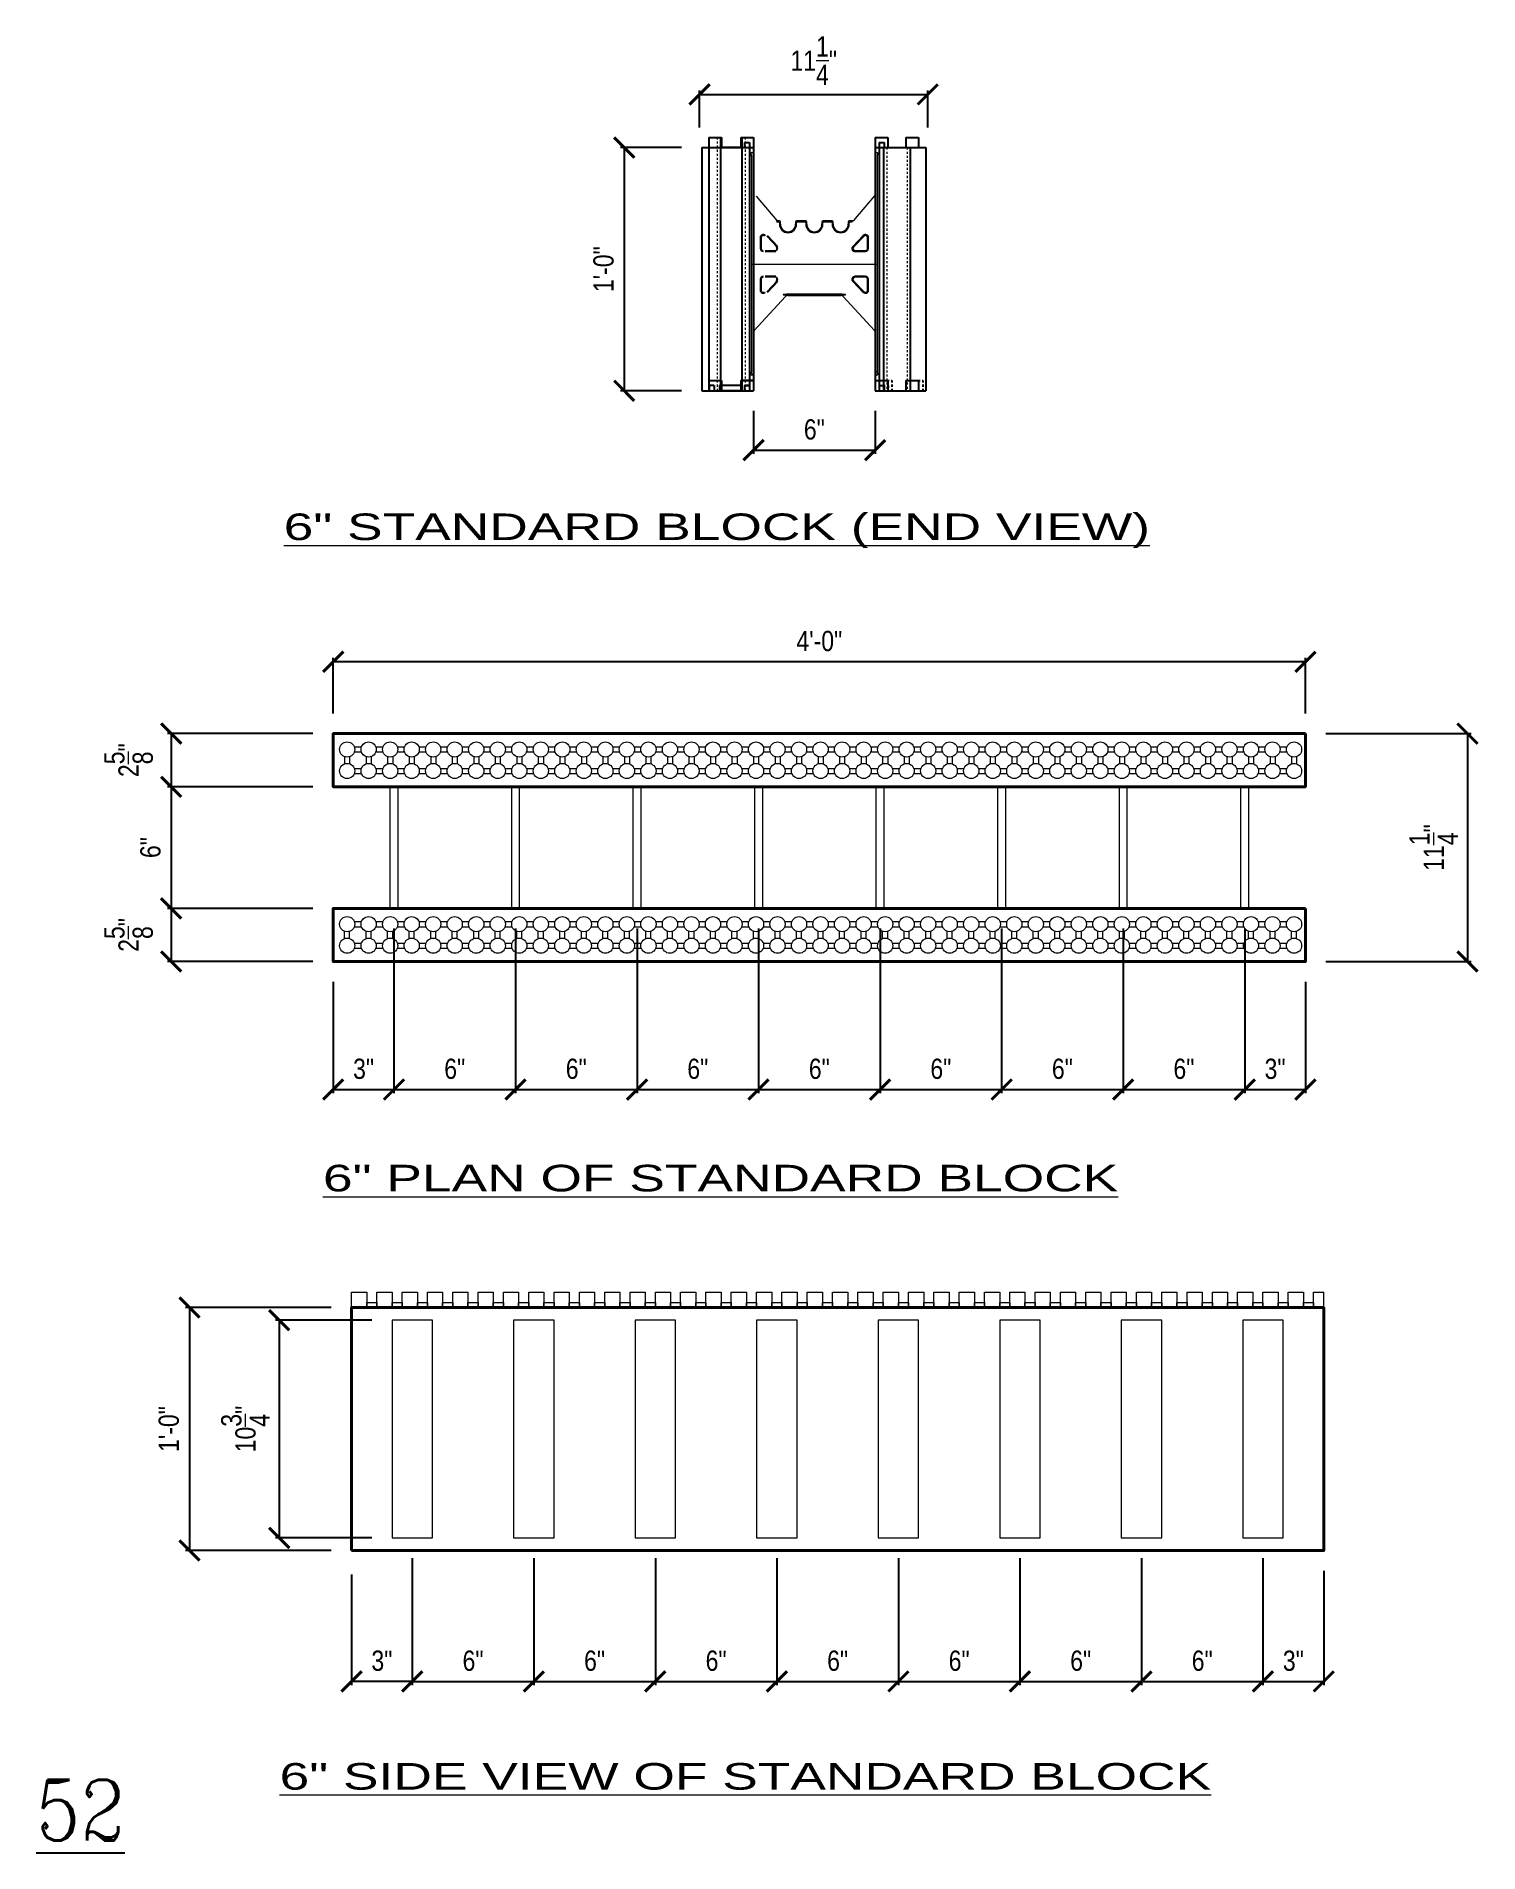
# Model space of a CAD drawing. Header units: inches. Extents: x 11.7 to 82.9, y 7.2 to 96.8.
import ezdxf

# ---------------------------------------------------------------- set-up
doc = ezdxf.new("R2010")
doc.units = ezdxf.units.IN
doc.header["$MEASUREMENT"] = 0
doc.linetypes.add('DASHED2', pattern=[0.375, 0.25, -0.125])
doc.linetypes.add('HIDDEN', pattern=[0.375, 0.25, -0.125])
doc.layers.get('Defpoints').update_dxf_attribs({"color": 252})
for name, color, linetype, lineweight in [('1GB fine', 251, 'Continuous', 9), ('2GB med', 7, 'Continuous', 20), ('3GB heavy', 1, 'Continuous', 40), ('A2 Hatch', 8, 'Continuous', 9), ('DETAILS', 7, 'Continuous', 13), ('DIM', 3, 'Continuous', 13), ('GB Dim', 3, 'Continuous', 13)]:
    doc.layers.add(name, color=color, linetype=linetype, lineweight=lineweight)
doc.styles.add('ARCHTITLE', font='archtitl.shx', dxfattribs={"width": 1.2})
doc.styles.add('ARCTEXT', font='arctext.shx', dxfattribs={"width": 0.85})
doc.styles.add('RomanC', font='romanc.shx', dxfattribs={"width": 0.85, "height": 5})
doc.dimstyles.new('ARCTEXT 1-1', dxfattribs={"dimscale": 0, "dimtxt": 1, "dimasz": 1, "dimexe": 0.1875, "dimexo": 1, "dimgap": 0.5, "dimtad": 1, "dimdec": 4, "dimzin": 3, "dimdsep": 46, "dimlunit": 4, "dimtxsty": 'ARCTEXT', "dimblk": 'ARCHTICK', "dimcen": 1, "dimclrd": 256, "dimclre": 256, "dimclrt": 256, "dimadec": 0, "dimazin": 0, "dimtfac": 1, "dimtdec": 4, "dimtofl": 0, "dimtmove": 2, "dimatfit": 3, "dimldrblk": 'arrow', "dimfxl": 1, "dimtolj": 1, "dimtzin": 0, "dimarcsym": 0})

msp = doc.modelspace()

# ---------------------------------------------------------------- texts
at = {"layer": 'Defpoints', "insert": (13.84855, 10.77736), "char_height": 3, "width": 90.08, "attachment_point": 2, "style": 'RomanC'}
msp.add_mtext('{\\L52\\P}\\P            ', dxfattribs=at)
at = {"layer": 'GB Dim', "color": 3, "style": 'ARCHTITLE', "width": 1.5}
for s, p in [('%%U6" STANDARD BLOCK (END VIEW)', (23.87443, 71.97407)), ('%%U6" PLAN OF STANDARD BLOCK', (25.81382, 39.82172)), ('%%U6" SIDE VIEW OF STANDARD BLOCK', (23.6738, 10.28894))]:
    msp.add_text(s, height=1.3125, dxfattribs=at).set_placement(p)

# ---------------------------------------------------------------- blocks, each defined once
blk = doc.blocks.new('_ArchTick')
at = {"color": 0, "linetype": 'ByBlock', "const_width": 0.15}
blk.add_lwpolyline([(-0.5, -0.5), (0.5, 0.5)], dxfattribs=at)
blk = doc.blocks.new('*D49')
at = {"layer": 'Defpoints', "color": 0}
for p in [(29.32, 53.794), (26.32, 51.169), (29.32, 44.85)]:
    blk.add_point(p, dxfattribs=at)
at = {"layer": 'GB Dim', "lineweight": -2}
for p, q in [((29.32, 52.794), (29.32, 44.663)), ((26.32, 50.169), (26.32, 44.663)), ((26.32, 44.85), (29.32, 44.85))]:
    blk.add_line(p, q, dxfattribs=at)
at = {"layer": 'GB Dim', "lineweight": -2, "rotation": 180}
blk.add_blockref('_ArchTick', (26.32, 44.85), dxfattribs=at)
at = {"layer": 'GB Dim', "lineweight": -2}
blk.add_blockref('_ArchTick', (29.32, 44.85), dxfattribs=at)
at = {"layer": 'GB Dim', "insert": (27.82, 45.868), "char_height": 1, "attachment_point": 5, "style": 'ARCTEXT'}
blk.add_mtext('\\A1;3"', dxfattribs=at)
blk = doc.blocks.new('arrow')
at = {"layer": 'DIM'}
blk.add_hatch(color=253, dxfattribs=at).paths.add_polyline_path([(-2, 0.5), (-2, -0.5), (0, 0)])
at = {"layer": 'DIM', "lineweight": 9}
for points in [[(-2, 0.983), (-2, 0.5), (-2.469, 0.617)], [(0.374, 0.094), (0, 0)], [(0.374, -0.094), (0, 0)], [(-2, -0.983), (-2, -0.5), (-2.469, -0.617)]]:
    blk.add_lwpolyline(points, dxfattribs=at)
at = {"layer": 'DIM', "lineweight": 15}
blk.add_lwpolyline([(0, 0), (-2, -0.5), (-2, 0.5), (0, 0)], dxfattribs=at)
blk = doc.blocks.new('*D50')
at = {"layer": 'Defpoints', "color": 0}
for p in [(29.32, 53.607), (35.32, 53.794), (35.32, 44.85)]:
    blk.add_point(p, dxfattribs=at)
at = {"layer": 'GB Dim', "lineweight": -2}
for p, q in [((29.32, 52.607), (29.32, 44.663)), ((35.32, 52.794), (35.32, 44.663)), ((29.32, 44.85), (35.32, 44.85))]:
    blk.add_line(p, q, dxfattribs=at)
at = {"layer": 'GB Dim', "lineweight": -2, "rotation": 180}
blk.add_blockref('_ArchTick', (29.32, 44.85), dxfattribs=at)
at = {"layer": 'GB Dim', "lineweight": -2}
blk.add_blockref('_ArchTick', (35.32, 44.85), dxfattribs=at)
at = {"layer": 'GB Dim', "insert": (32.32, 45.868), "char_height": 1, "attachment_point": 5, "style": 'ARCTEXT'}
blk.add_mtext('\\A1;6"', dxfattribs=at)
blk = doc.blocks.new('*D51')
at = {"layer": 'Defpoints', "color": 0}
for p in [(35.32, 53.794), (41.32, 53.794), (41.32, 44.85)]:
    blk.add_point(p, dxfattribs=at)
at = {"layer": 'GB Dim', "lineweight": -2}
for p, q in [((35.32, 52.794), (35.32, 44.663)), ((41.32, 52.794), (41.32, 44.663)), ((35.32, 44.85), (41.32, 44.85))]:
    blk.add_line(p, q, dxfattribs=at)
at = {"layer": 'GB Dim', "lineweight": -2, "rotation": 180}
blk.add_blockref('_ArchTick', (35.32, 44.85), dxfattribs=at)
at = {"layer": 'GB Dim', "lineweight": -2}
blk.add_blockref('_ArchTick', (41.32, 44.85), dxfattribs=at)
at = {"layer": 'GB Dim', "insert": (38.32, 45.868), "char_height": 1, "attachment_point": 5, "style": 'ARCTEXT'}
blk.add_mtext('\\A1;6"', dxfattribs=at)
blk = doc.blocks.new('*D52')
at = {"layer": 'Defpoints', "color": 0}
for p in [(41.32, 53.794), (47.32, 53.794), (47.32, 44.85)]:
    blk.add_point(p, dxfattribs=at)
at = {"layer": 'GB Dim', "lineweight": -2}
for p, q in [((41.32, 52.794), (41.32, 44.663)), ((47.32, 52.794), (47.32, 44.663)), ((41.32, 44.85), (47.32, 44.85))]:
    blk.add_line(p, q, dxfattribs=at)
at = {"layer": 'GB Dim', "lineweight": -2, "rotation": 180}
blk.add_blockref('_ArchTick', (41.32, 44.85), dxfattribs=at)
at = {"layer": 'GB Dim', "lineweight": -2}
blk.add_blockref('_ArchTick', (47.32, 44.85), dxfattribs=at)
at = {"layer": 'GB Dim', "insert": (44.32, 45.868), "char_height": 1, "attachment_point": 5, "style": 'ARCTEXT'}
blk.add_mtext('\\A1;6"', dxfattribs=at)
blk = doc.blocks.new('*D53')
at = {"layer": 'Defpoints', "color": 0}
for p in [(47.32, 53.794), (53.32, 53.794), (53.32, 44.85)]:
    blk.add_point(p, dxfattribs=at)
at = {"layer": 'GB Dim', "lineweight": -2}
for p, q in [((47.32, 52.794), (47.32, 44.663)), ((53.32, 52.794), (53.32, 44.663)), ((47.32, 44.85), (53.32, 44.85))]:
    blk.add_line(p, q, dxfattribs=at)
at = {"layer": 'GB Dim', "lineweight": -2, "rotation": 180}
blk.add_blockref('_ArchTick', (47.32, 44.85), dxfattribs=at)
at = {"layer": 'GB Dim', "lineweight": -2}
blk.add_blockref('_ArchTick', (53.32, 44.85), dxfattribs=at)
at = {"layer": 'GB Dim', "insert": (50.32, 45.868), "char_height": 1, "attachment_point": 5, "style": 'ARCTEXT'}
blk.add_mtext('\\A1;6"', dxfattribs=at)
blk = doc.blocks.new('*D54')
at = {"layer": 'Defpoints', "color": 0}
for p in [(53.32, 53.794), (59.32, 53.794), (59.32, 44.85)]:
    blk.add_point(p, dxfattribs=at)
at = {"layer": 'GB Dim', "lineweight": -2}
for p, q in [((53.32, 52.794), (53.32, 44.663)), ((59.32, 52.794), (59.32, 44.663)), ((53.32, 44.85), (59.32, 44.85))]:
    blk.add_line(p, q, dxfattribs=at)
at = {"layer": 'GB Dim', "lineweight": -2, "rotation": 180}
blk.add_blockref('_ArchTick', (53.32, 44.85), dxfattribs=at)
at = {"layer": 'GB Dim', "lineweight": -2}
blk.add_blockref('_ArchTick', (59.32, 44.85), dxfattribs=at)
at = {"layer": 'GB Dim', "insert": (56.32, 45.868), "char_height": 1, "attachment_point": 5, "style": 'ARCTEXT'}
blk.add_mtext('\\A1;6"', dxfattribs=at)
blk = doc.blocks.new('*D55')
at = {"layer": 'Defpoints', "color": 0}
for p in [(59.32, 53.794), (65.32, 53.794), (65.32, 44.85)]:
    blk.add_point(p, dxfattribs=at)
at = {"layer": 'GB Dim', "lineweight": -2}
for p, q in [((59.32, 52.794), (59.32, 44.663)), ((65.32, 52.794), (65.32, 44.663)), ((59.32, 44.85), (65.32, 44.85))]:
    blk.add_line(p, q, dxfattribs=at)
at = {"layer": 'GB Dim', "lineweight": -2, "rotation": 180}
blk.add_blockref('_ArchTick', (59.32, 44.85), dxfattribs=at)
at = {"layer": 'GB Dim', "lineweight": -2}
blk.add_blockref('_ArchTick', (65.32, 44.85), dxfattribs=at)
at = {"layer": 'GB Dim', "insert": (62.32, 45.868), "char_height": 1, "attachment_point": 5, "style": 'ARCTEXT'}
blk.add_mtext('\\A1;6"', dxfattribs=at)
blk = doc.blocks.new('*D56')
at = {"layer": 'Defpoints', "color": 0}
for p in [(65.32, 53.794), (71.32, 53.794), (71.32, 44.85)]:
    blk.add_point(p, dxfattribs=at)
at = {"layer": 'GB Dim', "lineweight": -2}
for p, q in [((65.32, 52.794), (65.32, 44.663)), ((71.32, 52.794), (71.32, 44.663)), ((65.32, 44.85), (71.32, 44.85))]:
    blk.add_line(p, q, dxfattribs=at)
at = {"layer": 'GB Dim', "lineweight": -2, "rotation": 180}
blk.add_blockref('_ArchTick', (65.32, 44.85), dxfattribs=at)
at = {"layer": 'GB Dim', "lineweight": -2}
blk.add_blockref('_ArchTick', (71.32, 44.85), dxfattribs=at)
at = {"layer": 'GB Dim', "insert": (68.32, 45.868), "char_height": 1, "attachment_point": 5, "style": 'ARCTEXT'}
blk.add_mtext('\\A1;6"', dxfattribs=at)
blk = doc.blocks.new('*D57')
at = {"layer": 'Defpoints', "color": 0}
for p in [(71.32, 53.794), (74.32, 51.169), (74.32, 44.85)]:
    blk.add_point(p, dxfattribs=at)
at = {"layer": 'GB Dim', "lineweight": -2}
for p, q in [((71.32, 52.794), (71.32, 44.663)), ((74.32, 50.169), (74.32, 44.663)), ((71.32, 44.85), (74.32, 44.85))]:
    blk.add_line(p, q, dxfattribs=at)
at = {"layer": 'GB Dim', "lineweight": -2, "rotation": 180}
blk.add_blockref('_ArchTick', (71.32, 44.85), dxfattribs=at)
at = {"layer": 'GB Dim', "lineweight": -2}
blk.add_blockref('_ArchTick', (74.32, 44.85), dxfattribs=at)
at = {"layer": 'GB Dim', "insert": (72.82, 45.868), "char_height": 1, "attachment_point": 5, "style": 'ARCTEXT'}
blk.add_mtext('\\A1;3"', dxfattribs=at)
blk = doc.blocks.new('*D58')
at = {"layer": 'Defpoints', "color": 0}
for p in [(74.32, 62.419), (74.32, 51.169), (82.32, 51.169)]:
    blk.add_point(p, dxfattribs=at)
at = {"layer": 'GB Dim', "lineweight": -2}
for p, q in [((75.32, 62.419), (82.507, 62.419)), ((82.32, 62.419), (82.32, 51.169)), ((75.32, 51.169), (82.507, 51.169))]:
    blk.add_line(p, q, dxfattribs=at)
for p, rotation in [((82.32, 62.419), 90), ((82.32, 51.169), 270)]:
    blk.add_blockref('_ArchTick', p, dxfattribs=dict(at, rotation=rotation))
at = {"layer": 'GB Dim', "insert": (80.653, 56.794), "char_height": 1, "attachment_point": 5, "rotation": 90, "style": 'ARCTEXT'}
blk.add_mtext('\\A1;11{\\H1.000000x;\\S1/4;}"', dxfattribs=at)
blk = doc.blocks.new('*D59')
at = {"layer": 'Defpoints', "color": 0}
for p in [(26.32, 65.968), (26.32, 62.419), (74.32, 62.419)]:
    blk.add_point(p, dxfattribs=at)
at = {"layer": 'GB Dim', "lineweight": -2}
for p, q in [((26.32, 63.419), (26.32, 66.155)), ((74.32, 65.968), (26.32, 65.968)), ((74.32, 63.419), (74.32, 66.155))]:
    blk.add_line(p, q, dxfattribs=at)
at = {"layer": 'GB Dim', "lineweight": -2, "rotation": 180}
blk.add_blockref('_ArchTick', (26.32, 65.968), dxfattribs=at)
at = {"layer": 'GB Dim', "lineweight": -2}
blk.add_blockref('_ArchTick', (74.32, 65.968), dxfattribs=at)
at = {"layer": 'GB Dim', "insert": (50.32, 66.985), "char_height": 1, "attachment_point": 5, "style": 'ARCTEXT'}
blk.add_mtext('\\A1;4\'-0"', dxfattribs=at)
blk = doc.blocks.new('*D35')
at = {"layer": 'Defpoints', "color": 0}
for p in [(26.32, 62.419), (18.32, 59.794), (26.32, 59.794)]:
    blk.add_point(p, dxfattribs=at)
at = {"layer": 'GB Dim', "lineweight": -2}
for p, q in [((25.32, 62.419), (18.132, 62.419)), ((18.32, 62.419), (18.32, 59.794)), ((25.32, 59.794), (18.132, 59.794))]:
    blk.add_line(p, q, dxfattribs=at)
for p, rotation in [((18.32, 62.419), 90), ((18.32, 59.794), 270)]:
    blk.add_blockref('_ArchTick', p, dxfattribs=dict(at, rotation=rotation))
at = {"layer": 'GB Dim', "insert": (16.215, 61.107), "char_height": 1, "attachment_point": 5, "rotation": 90, "style": 'ARCTEXT'}
blk.add_mtext('\\A1;2{\\H1.000000x;\\S5/8;}"', dxfattribs=at)
blk = doc.blocks.new('*D36')
at = {"layer": 'Defpoints', "color": 0}
for p in [(26.32, 59.794), (18.32, 53.794), (26.32, 53.794)]:
    blk.add_point(p, dxfattribs=at)
at = {"layer": 'GB Dim', "lineweight": -2}
for p, q in [((25.32, 59.794), (18.132, 59.794)), ((18.32, 59.794), (18.32, 53.794)), ((25.32, 53.794), (18.132, 53.794))]:
    blk.add_line(p, q, dxfattribs=at)
for p, rotation in [((18.32, 59.794), 90), ((18.32, 53.794), 270)]:
    blk.add_blockref('_ArchTick', p, dxfattribs=dict(at, rotation=rotation))
at = {"layer": 'GB Dim', "insert": (17.302, 56.794), "char_height": 1, "attachment_point": 5, "rotation": 90, "style": 'ARCTEXT'}
blk.add_mtext('\\A1;6"', dxfattribs=at)
blk = doc.blocks.new('*D37')
at = {"layer": 'Defpoints', "color": 0}
for p in [(26.32, 53.794), (18.32, 51.169), (26.32, 51.169)]:
    blk.add_point(p, dxfattribs=at)
at = {"layer": 'GB Dim', "lineweight": -2}
for p, q in [((25.32, 53.794), (18.132, 53.794)), ((18.32, 53.794), (18.32, 51.169)), ((25.32, 51.169), (18.132, 51.169))]:
    blk.add_line(p, q, dxfattribs=at)
for p, rotation in [((18.32, 53.794), 90), ((18.32, 51.169), 270)]:
    blk.add_blockref('_ArchTick', p, dxfattribs=dict(at, rotation=rotation))
at = {"layer": 'GB Dim', "insert": (16.215, 52.482), "char_height": 1, "attachment_point": 5, "rotation": 90, "style": 'ARCTEXT'}
blk.add_mtext('\\A1;2{\\H1.000000x;\\S5/8;}"', dxfattribs=at)
blk = doc.blocks.new('*D38')
at = {"layer": 'Defpoints', "color": 0}
for p in [(30.224, 22.715), (36.224, 22.715), (36.224, 15.631)]:
    blk.add_point(p, dxfattribs=at)
at = {"layer": 'GB Dim', "lineweight": -2}
for p, q in [((30.224, 21.715), (30.224, 15.443)), ((36.224, 21.715), (36.224, 15.443)), ((30.224, 15.631), (36.224, 15.631))]:
    blk.add_line(p, q, dxfattribs=at)
at = {"layer": 'GB Dim', "lineweight": -2, "rotation": 180}
blk.add_blockref('_ArchTick', (30.224, 15.631), dxfattribs=at)
at = {"layer": 'GB Dim', "lineweight": -2}
blk.add_blockref('_ArchTick', (36.224, 15.631), dxfattribs=at)
at = {"layer": 'GB Dim', "insert": (33.224, 16.648), "char_height": 1, "attachment_point": 5, "style": 'ARCTEXT'}
blk.add_mtext('\\A1;6"', dxfattribs=at)
blk = doc.blocks.new('*D39')
at = {"layer": 'Defpoints', "color": 0}
for p in [(30.224, 22.715), (27.224, 21.903), (27.224, 15.631)]:
    blk.add_point(p, dxfattribs=at)
at = {"layer": 'GB Dim', "lineweight": -2}
for p, q in [((30.224, 21.715), (30.224, 15.443)), ((27.224, 20.903), (27.224, 15.443)), ((30.224, 15.631), (27.224, 15.631))]:
    blk.add_line(p, q, dxfattribs=at)
at = {"layer": 'GB Dim', "lineweight": -2, "rotation": 180}
blk.add_blockref('_ArchTick', (27.224, 15.631), dxfattribs=at)
at = {"layer": 'GB Dim', "lineweight": -2}
blk.add_blockref('_ArchTick', (30.224, 15.631), dxfattribs=at)
at = {"layer": 'GB Dim', "insert": (28.724, 16.648), "char_height": 1, "attachment_point": 5, "style": 'ARCTEXT'}
blk.add_mtext('\\A1;3"', dxfattribs=at)
blk = doc.blocks.new('*D40')
at = {"layer": 'Defpoints', "color": 0}
for p in [(27.224, 34.09), (19.224, 22.09), (27.224, 22.09)]:
    blk.add_point(p, dxfattribs=at)
at = {"layer": 'GB Dim', "lineweight": -2}
for p, q in [((26.224, 34.09), (19.036, 34.09)), ((19.224, 34.09), (19.224, 22.09)), ((26.224, 22.09), (19.036, 22.09))]:
    blk.add_line(p, q, dxfattribs=at)
for p, rotation in [((19.224, 34.09), 90), ((19.224, 22.09), 270)]:
    blk.add_blockref('_ArchTick', p, dxfattribs=dict(at, rotation=rotation))
at = {"layer": 'GB Dim', "insert": (18.207, 28.09), "char_height": 1, "attachment_point": 5, "rotation": 90, "style": 'ARCTEXT'}
blk.add_mtext('\\A1;1\'-0"', dxfattribs=at)
blk = doc.blocks.new('*D41')
at = {"layer": 'Defpoints', "color": 0}
for p in [(36.224, 22.715), (42.224, 22.715), (42.224, 15.631)]:
    blk.add_point(p, dxfattribs=at)
at = {"layer": 'GB Dim', "lineweight": -2}
for p, q in [((36.224, 21.715), (36.224, 15.443)), ((42.224, 21.715), (42.224, 15.443)), ((36.224, 15.631), (42.224, 15.631))]:
    blk.add_line(p, q, dxfattribs=at)
at = {"layer": 'GB Dim', "lineweight": -2, "rotation": 180}
blk.add_blockref('_ArchTick', (36.224, 15.631), dxfattribs=at)
at = {"layer": 'GB Dim', "lineweight": -2}
blk.add_blockref('_ArchTick', (42.224, 15.631), dxfattribs=at)
at = {"layer": 'GB Dim', "insert": (39.224, 16.648), "char_height": 1, "attachment_point": 5, "style": 'ARCTEXT'}
blk.add_mtext('\\A1;6"', dxfattribs=at)
blk = doc.blocks.new('*D42')
at = {"layer": 'Defpoints', "color": 0}
for p in [(42.224, 22.715), (48.224, 22.715), (48.224, 15.631)]:
    blk.add_point(p, dxfattribs=at)
at = {"layer": 'GB Dim', "lineweight": -2}
for p, q in [((42.224, 21.715), (42.224, 15.443)), ((48.224, 21.715), (48.224, 15.443)), ((42.224, 15.631), (48.224, 15.631))]:
    blk.add_line(p, q, dxfattribs=at)
at = {"layer": 'GB Dim', "lineweight": -2, "rotation": 180}
blk.add_blockref('_ArchTick', (42.224, 15.631), dxfattribs=at)
at = {"layer": 'GB Dim', "lineweight": -2}
blk.add_blockref('_ArchTick', (48.224, 15.631), dxfattribs=at)
at = {"layer": 'GB Dim', "insert": (45.224, 16.648), "char_height": 1, "attachment_point": 5, "style": 'ARCTEXT'}
blk.add_mtext('\\A1;6"', dxfattribs=at)
blk = doc.blocks.new('*D43')
at = {"layer": 'Defpoints', "color": 0}
for p in [(48.224, 22.715), (54.224, 22.715), (54.224, 15.631)]:
    blk.add_point(p, dxfattribs=at)
at = {"layer": 'GB Dim', "lineweight": -2}
for p, q in [((48.224, 21.715), (48.224, 15.443)), ((54.224, 21.715), (54.224, 15.443)), ((48.224, 15.631), (54.224, 15.631))]:
    blk.add_line(p, q, dxfattribs=at)
at = {"layer": 'GB Dim', "lineweight": -2, "rotation": 180}
blk.add_blockref('_ArchTick', (48.224, 15.631), dxfattribs=at)
at = {"layer": 'GB Dim', "lineweight": -2}
blk.add_blockref('_ArchTick', (54.224, 15.631), dxfattribs=at)
at = {"layer": 'GB Dim', "insert": (51.224, 16.648), "char_height": 1, "attachment_point": 5, "style": 'ARCTEXT'}
blk.add_mtext('\\A1;6"', dxfattribs=at)
blk = doc.blocks.new('*D44')
at = {"layer": 'Defpoints', "color": 0}
for p in [(54.224, 22.715), (60.224, 22.715), (60.224, 15.631)]:
    blk.add_point(p, dxfattribs=at)
at = {"layer": 'GB Dim', "lineweight": -2}
for p, q in [((54.224, 21.715), (54.224, 15.443)), ((60.224, 21.715), (60.224, 15.443)), ((54.224, 15.631), (60.224, 15.631))]:
    blk.add_line(p, q, dxfattribs=at)
at = {"layer": 'GB Dim', "lineweight": -2, "rotation": 180}
blk.add_blockref('_ArchTick', (54.224, 15.631), dxfattribs=at)
at = {"layer": 'GB Dim', "lineweight": -2}
blk.add_blockref('_ArchTick', (60.224, 15.631), dxfattribs=at)
at = {"layer": 'GB Dim', "insert": (57.224, 16.648), "char_height": 1, "attachment_point": 5, "style": 'ARCTEXT'}
blk.add_mtext('\\A1;6"', dxfattribs=at)
blk = doc.blocks.new('*D45')
at = {"layer": 'Defpoints', "color": 0}
for p in [(60.224, 22.715), (66.224, 22.715), (66.224, 15.631)]:
    blk.add_point(p, dxfattribs=at)
at = {"layer": 'GB Dim', "lineweight": -2}
for p, q in [((60.224, 21.715), (60.224, 15.443)), ((66.224, 21.715), (66.224, 15.443)), ((60.224, 15.631), (66.224, 15.631))]:
    blk.add_line(p, q, dxfattribs=at)
at = {"layer": 'GB Dim', "lineweight": -2, "rotation": 180}
blk.add_blockref('_ArchTick', (60.224, 15.631), dxfattribs=at)
at = {"layer": 'GB Dim', "lineweight": -2}
blk.add_blockref('_ArchTick', (66.224, 15.631), dxfattribs=at)
at = {"layer": 'GB Dim', "insert": (63.224, 16.648), "char_height": 1, "attachment_point": 5, "style": 'ARCTEXT'}
blk.add_mtext('\\A1;6"', dxfattribs=at)
blk = doc.blocks.new('*D46')
at = {"layer": 'Defpoints', "color": 0}
for p in [(66.224, 22.715), (72.224, 22.715), (72.224, 15.631)]:
    blk.add_point(p, dxfattribs=at)
at = {"layer": 'GB Dim', "lineweight": -2}
for p, q in [((66.224, 21.715), (66.224, 15.443)), ((72.224, 21.715), (72.224, 15.443)), ((66.224, 15.631), (72.224, 15.631))]:
    blk.add_line(p, q, dxfattribs=at)
at = {"layer": 'GB Dim', "lineweight": -2, "rotation": 180}
blk.add_blockref('_ArchTick', (66.224, 15.631), dxfattribs=at)
at = {"layer": 'GB Dim', "lineweight": -2}
blk.add_blockref('_ArchTick', (72.224, 15.631), dxfattribs=at)
at = {"layer": 'GB Dim', "insert": (69.224, 16.648), "char_height": 1, "attachment_point": 5, "style": 'ARCTEXT'}
blk.add_mtext('\\A1;6"', dxfattribs=at)
blk = doc.blocks.new('*D47')
at = {"layer": 'Defpoints', "color": 0}
for p in [(72.224, 22.715), (75.224, 22.09), (75.224, 15.631)]:
    blk.add_point(p, dxfattribs=at)
at = {"layer": 'GB Dim', "lineweight": -2}
for p, q in [((72.224, 21.715), (72.224, 15.443)), ((75.224, 21.09), (75.224, 15.443)), ((72.224, 15.631), (75.224, 15.631))]:
    blk.add_line(p, q, dxfattribs=at)
at = {"layer": 'GB Dim', "lineweight": -2, "rotation": 180}
blk.add_blockref('_ArchTick', (72.224, 15.631), dxfattribs=at)
at = {"layer": 'GB Dim', "lineweight": -2}
blk.add_blockref('_ArchTick', (75.224, 15.631), dxfattribs=at)
at = {"layer": 'GB Dim', "insert": (73.724, 16.648), "char_height": 1, "attachment_point": 5, "style": 'ARCTEXT'}
blk.add_mtext('\\A1;3"', dxfattribs=at)
blk = doc.blocks.new('*D48')
at = {"layer": 'Defpoints', "color": 0}
for p in [(29.224, 33.465), (23.655, 22.715), (29.224, 22.715)]:
    blk.add_point(p, dxfattribs=at)
at = {"layer": 'GB Dim', "lineweight": -2}
for p, q in [((28.224, 33.465), (23.467, 33.465)), ((23.655, 33.465), (23.655, 22.715)), ((28.224, 22.715), (23.467, 22.715))]:
    blk.add_line(p, q, dxfattribs=at)
for p, rotation in [((23.655, 33.465), 90), ((23.655, 22.715), 270)]:
    blk.add_blockref('_ArchTick', p, dxfattribs=dict(at, rotation=rotation))
at = {"layer": 'GB Dim', "insert": (21.988, 28.09), "char_height": 1, "attachment_point": 5, "rotation": 90, "style": 'ARCTEXT'}
blk.add_mtext('\\A1;10{\\H1.000000x;\\S3/4;}"', dxfattribs=at)
blk = doc.blocks.new('*D32')
at = {"layer": 'Defpoints', "color": 0}
for p in [(44.512, 91.347), (40.687, 79.347), (44.512, 79.347)]:
    blk.add_point(p, dxfattribs=at)
at = {"layer": 'GB Dim', "lineweight": -2}
for p, q in [((43.512, 91.347), (40.5, 91.347)), ((40.687, 91.347), (40.687, 79.347)), ((43.512, 79.347), (40.5, 79.347))]:
    blk.add_line(p, q, dxfattribs=at)
for p, rotation in [((40.687, 91.347), 90), ((40.687, 79.347), 270)]:
    blk.add_blockref('_ArchTick', p, dxfattribs=dict(at, rotation=rotation))
at = {"layer": 'GB Dim', "color": 2, "insert": (39.67, 85.347), "char_height": 1, "attachment_point": 5, "rotation": 90, "style": 'ARCTEXT'}
blk.add_mtext('\\A1;1\'-0"', dxfattribs=at)
blk = doc.blocks.new('*D33')
at = {"layer": 'Defpoints', "color": 0}
for p in [(55.674, 93.975), (44.412, 91.347), (55.674, 91.347)]:
    blk.add_point(p, dxfattribs=at)
at = {"layer": 'GB Dim', "lineweight": -2}
for p, q in [((44.412, 92.347), (44.412, 94.163)), ((55.674, 92.347), (55.674, 94.163)), ((44.412, 93.975), (55.674, 93.975))]:
    blk.add_line(p, q, dxfattribs=at)
at = {"layer": 'GB Dim', "lineweight": -2, "rotation": 180}
blk.add_blockref('_ArchTick', (44.412, 93.975), dxfattribs=at)
at = {"layer": 'GB Dim', "lineweight": -2}
blk.add_blockref('_ArchTick', (55.674, 93.975), dxfattribs=at)
at = {"layer": 'GB Dim', "color": 2, "insert": (50.043, 95.642), "char_height": 1, "attachment_point": 5, "style": 'ARCTEXT'}
blk.add_mtext('\\A1;11{\\H1.000000x;\\S1/4;}"', dxfattribs=at)
blk = doc.blocks.new('*D34')
at = {"layer": 'Defpoints', "color": 0}
for p in [(47.074, 79.347), (53.074, 79.347), (53.074, 76.414)]:
    blk.add_point(p, dxfattribs=at)
at = {"layer": 'GB Dim', "lineweight": -2}
for p, q in [((47.074, 78.347), (47.074, 76.226)), ((53.074, 78.347), (53.074, 76.226)), ((47.074, 76.414), (53.074, 76.414))]:
    blk.add_line(p, q, dxfattribs=at)
at = {"layer": 'GB Dim', "lineweight": -2, "rotation": 180}
blk.add_blockref('_ArchTick', (47.074, 76.414), dxfattribs=at)
at = {"layer": 'GB Dim', "lineweight": -2}
blk.add_blockref('_ArchTick', (53.074, 76.414), dxfattribs=at)
at = {"layer": 'GB Dim', "color": 2, "insert": (50.074, 77.431), "char_height": 1, "attachment_point": 5, "style": 'ARCTEXT'}
blk.add_mtext('\\A1;6"', dxfattribs=at)

# ---------------------------------------------------------------- dimensions: what is measured, and where the dimension line sits
at = {"layer": 'GB Dim'}
for base, p1, p2, override, picture, middle in [((55.67406, 93.97533), (44.41156, 91.34714), (55.67406, 91.34714), {"dimscale": 1, "dimclrt": 2}, '*D33', (50.04281, 95.642)), ((53.07406, 76.41379), (47.07406, 79.34713), (53.07406, 79.34714), {"dimscale": 1, "dimclrt": 2}, '*D34', (50.07406, 77.43103)), ((26.31964, 65.96754), (74.31964, 62.41928), (26.31964, 62.41928), {"dimscale": 1}, '*D59', (50.31964, 66.98479)), ((29.31964, 44.85031), (26.31964, 51.16928), (29.31964, 53.79428), {"dimscale": 1}, '*D49', (27.81964, 45.86756)), ((35.31964, 44.85031), (29.31964, 53.60678), (35.31964, 53.79428), {"dimscale": 1}, '*D50', (32.31964, 45.86756)), ((41.31964, 44.85031), (35.31964, 53.79428), (41.31964, 53.79428), {"dimscale": 1}, '*D51', (38.31964, 45.86756)), ((47.31964, 44.85031), (41.31964, 53.79428), (47.31964, 53.79428), {"dimscale": 1}, '*D52', (44.31964, 45.86756)), ((53.31964, 44.85031), (47.31964, 53.79428), (53.31964, 53.79428), {"dimscale": 1}, '*D53', (50.31964, 45.86756)), ((59.31964, 44.85031), (53.31964, 53.79428), (59.31964, 53.79428), {"dimscale": 1}, '*D54', (56.31964, 45.86756)), ((65.31964, 44.85031), (59.31964, 53.79428), (65.31964, 53.79428), {"dimscale": 1}, '*D55', (62.31964, 45.86756)), ((71.31964, 44.85031), (65.31964, 53.79428), (71.31964, 53.79428), {"dimscale": 1}, '*D56', (68.31964, 45.86756)), ((74.31964, 44.85031), (71.31964, 53.79428), (74.31964, 51.16928), {"dimscale": 1}, '*D57', (72.81964, 45.86756)), ((27.22386, 15.63099), (30.22386, 22.71502), (27.22386, 21.90252), {"dimscale": 1}, '*D39', (28.72386, 16.64823)), ((36.22386, 15.63099), (30.22386, 22.71502), (36.22386, 22.71502), {"dimscale": 1}, '*D38', (33.22386, 16.64823)), ((42.22386, 15.63099), (36.22386, 22.71502), (42.22386, 22.71502), {"dimscale": 1}, '*D41', (39.22386, 16.64823)), ((48.22386, 15.63099), (42.22386, 22.71502), (48.22386, 22.71502), {"dimscale": 1}, '*D42', (45.22386, 16.64823)), ((54.22386, 15.63099), (48.22386, 22.71502), (54.22386, 22.71502), {"dimscale": 1}, '*D43', (51.22386, 16.64823)), ((60.22386, 15.63099), (54.22386, 22.71502), (60.22386, 22.71502), {"dimscale": 1}, '*D44', (57.22386, 16.64823)), ((66.22386, 15.63099), (60.22386, 22.71502), (66.22386, 22.71502), {"dimscale": 1}, '*D45', (63.22386, 16.64823)), ((72.22386, 15.63099), (66.22386, 22.71502), (72.22386, 22.71502), {"dimscale": 1}, '*D46', (69.22386, 16.64823)), ((75.22386, 15.63099), (72.22386, 22.71502), (75.22386, 22.09002), {"dimscale": 1}, '*D47', (73.72386, 16.64823))]:
    dim = msp.add_linear_dim(base=base, p1=p1, p2=p2, dimstyle='ARCTEXT 1-1', override=override, dxfattribs=at)
    dim.commit()
    dim.dimension.update_dxf_attribs({"geometry": picture, "text_midpoint": middle})
for base, p1, p2, override, picture, middle in [((40.68739, 79.34713), (44.51156, 91.34714), (44.51156, 79.34713), {"dimscale": 1, "dimclrt": 2}, '*D32', (39.67015, 85.34713)), ((18.31964, 59.79428), (26.31964, 62.41928), (26.31964, 59.79428), {"dimscale": 1}, '*D35', (16.21548, 61.10678)), ((82.31964, 51.16928), (74.31964, 62.41928), (74.31964, 51.16928), {"dimscale": 1}, '*D58', (80.65298, 56.79428)), ((18.31964, 53.79428), (26.31964, 59.79428), (26.31964, 53.79428), {"dimscale": 1}, '*D36', (17.3024, 56.79428)), ((18.31964, 51.16928), (26.31964, 53.79428), (26.31964, 51.16928), {"dimscale": 1}, '*D37', (16.21548, 52.48178)), ((19.22386, 22.09002), (27.22386, 34.09002), (27.22386, 22.09002), {"dimscale": 1}, '*D40', (18.20662, 28.09002)), ((23.65495, 22.71502), (29.22386, 33.46502), (29.22386, 22.71502), {"dimscale": 1}, '*D48', (21.98829, 28.09002))]:
    dim = msp.add_linear_dim(base=base, p1=p1, p2=p2, angle=90, dimstyle='ARCTEXT 1-1', override=override, dxfattribs=at)
    dim.commit()
    dim.dimension.update_dxf_attribs({"geometry": picture, "text_midpoint": middle})

# ---------------------------------------------------------------- linework, layer by layer
at = {"color": 1}
for p, q in [((44.86156, 91.84714), (45.48656, 91.84714)), ((44.86156, 91.84714), (44.86156, 79.34714)), ((45.43656, 91.84714), (45.43656, 79.34714)), ((45.48656, 91.84714), (45.48656, 91.34714)), ((46.44906, 91.84714), (46.44906, 91.34714)), ((46.44906, 91.84714), (47.07406, 91.84714)), ((46.49906, 91.84714), (46.49906, 79.34714)), ((46.62406, 91.59714), (46.62406, 91.34714)), ((46.62406, 91.59714), (46.87406, 91.59714)), ((46.87406, 91.59714), (46.87406, 79.34714)), ((47.07406, 91.84714), (47.07406, 79.34714)), ((47.07406, 91.84714), (47.07406, 91.34714)), ((53.07406, 91.84714), (53.07406, 79.34714)), ((53.07406, 91.84714), (53.69906, 91.84714)), ((53.07406, 91.84714), (53.07406, 91.34714)), ((53.27406, 91.59714), (53.27406, 79.34714)), ((53.27406, 91.59714), (53.52406, 91.59714)), ((53.52406, 91.59714), (53.52406, 91.34714)), ((53.69906, 91.84714), (53.69906, 91.34714)), ((54.59906, 91.84714), (54.59906, 91.34714)), ((54.59906, 91.84714), (55.22406, 91.84714)), ((55.22406, 91.84714), (55.22406, 91.34714)), ((44.51156, 91.34714), (44.51156, 79.34714)), ((44.51156, 91.34714), (46.62406, 91.34714)), ((44.51156, 91.34714), (47.07406, 91.34714)), ((44.51156, 91.34713), (47.07406, 91.34713)), ((44.51156, 91.34713), (46.62406, 91.34713)), ((46.49906, 91.34714), (45.43656, 91.34714)), ((46.49906, 91.34713), (45.43656, 91.34713)), ((46.87406, 91.34714), (47.07406, 91.34714)), ((46.87406, 91.34713), (47.07406, 91.34713)), ((53.07406, 91.34714), (53.27406, 91.34714)), ((53.07406, 91.34714), (55.57406, 91.34714)), ((53.48906, 91.34714), (55.57406, 91.34714)), ((53.48906, 91.34714), (53.48906, 79.34714)), ((54.80906, 91.34714), (54.80906, 79.34714)), ((55.57406, 91.34714), (55.57406, 79.34714)), ((44.86156, 79.84714), (45.48656, 79.84714)), ((44.86156, 79.84714), (45.48656, 79.84714)), ((44.86156, 79.84714), (45.48656, 79.84714)), ((44.86156, 79.84714), (45.48656, 79.84714)), ((44.86156, 79.84714), (45.48656, 79.84714)), ((44.86156, 79.84714), (45.48656, 79.84714)), ((44.86156, 79.84714), (45.48656, 79.84714)), ((44.86156, 79.84714), (45.48656, 79.84714)), ((44.86156, 79.84713), (45.48656, 79.84713)), ((45.48656, 79.84714), (45.48656, 79.34714)), ((45.48656, 79.84714), (45.48656, 79.34714)), ((45.48656, 79.84714), (45.48656, 79.34714)), ((45.48656, 79.84714), (45.48656, 79.34714)), ((45.48656, 79.84714), (45.48656, 79.34714)), ((45.48656, 79.84714), (45.48656, 79.34714)), ((45.48656, 79.84714), (45.48656, 79.34714)), ((45.48656, 79.84714), (45.48656, 79.34714)), ((45.48656, 79.84713), (45.48656, 79.34713)), ((46.44906, 79.84714), (46.44906, 79.34714)), ((46.44906, 79.84714), (47.07406, 79.84714)), ((46.44906, 79.84714), (46.44906, 79.34714)), ((46.44906, 79.84714), (47.07406, 79.84714)), ((46.44906, 79.84714), (46.44906, 79.34714)), ((46.44906, 79.84714), (47.07406, 79.84714)), ((46.44906, 79.84714), (46.44906, 79.34714)), ((46.44906, 79.84714), (47.07406, 79.84714)), ((46.44906, 79.84714), (46.44906, 79.34714)), ((46.44906, 79.84714), (47.07406, 79.84714)), ((46.44906, 79.84714), (46.44906, 79.34714)), ((46.44906, 79.84714), (47.07406, 79.84714)), ((46.44906, 79.84714), (46.44906, 79.34714)), ((46.44906, 79.84714), (47.07406, 79.84714)), ((46.44906, 79.84714), (46.44906, 79.34714)), ((47.07406, 79.84714), (46.44906, 79.84714)), ((46.44906, 79.84714), (46.44906, 79.34714)), ((46.44906, 79.84714), (47.07406, 79.84714)), ((46.44906, 79.84714), (46.44906, 79.34714)), ((47.07406, 79.84714), (46.44906, 79.84714)), ((46.44906, 79.84713), (46.44906, 79.34713)), ((46.44906, 79.84713), (47.07406, 79.84713)), ((46.44906, 79.84713), (46.44906, 79.34713)), ((47.07406, 79.84713), (46.44906, 79.84713)), ((47.07406, 79.84714), (47.07406, 79.34714)), ((47.07406, 79.84714), (47.07406, 79.34714)), ((47.07406, 79.84714), (47.07406, 79.34714)), ((47.07406, 79.84714), (47.07406, 79.34714)), ((47.07406, 79.84714), (47.07406, 79.34714)), ((47.07406, 79.84714), (47.07406, 79.34714)), ((47.07406, 79.84714), (47.07406, 79.34714)), ((47.07406, 79.84714), (47.07406, 79.34714)), ((47.07406, 79.84714), (47.07406, 79.34714)), ((47.07406, 79.84713), (47.07406, 79.34713)), ((47.07406, 79.84713), (47.07406, 79.34713)), ((53.07406, 79.84714), (53.69476, 79.84714)), ((53.27406, 79.84714), (53.27406, 79.34714)), ((53.69476, 79.84714), (53.69476, 79.34714)), ((54.59476, 79.84714), (54.59476, 79.34714)), ((54.59476, 79.84714), (55.21976, 79.84714)), ((55.21976, 79.84714), (55.21976, 79.34714)), ((44.51156, 79.34714), (47.07406, 79.34714)), ((44.51156, 79.34714), (47.07406, 79.34714)), ((44.51156, 79.34714), (46.62406, 79.34714)), ((44.51156, 79.34714), (46.62406, 79.34714)), ((44.51156, 79.34714), (47.07406, 79.34714)), ((44.51156, 79.34714), (47.07406, 79.34714)), ((44.51156, 79.34714), (47.07406, 79.34714)), ((44.51156, 79.34714), (46.62406, 79.34714)), ((44.51156, 79.34714), (46.62406, 79.34714)), ((44.51156, 79.34714), (47.07406, 79.34714)), ((44.51156, 79.34714), (47.07406, 79.34714)), ((44.51156, 79.34714), (46.62406, 79.34714)), ((44.51156, 79.34714), (46.62406, 79.34714)), ((44.51156, 79.34714), (47.07406, 79.34714)), ((44.51156, 79.34714), (46.62406, 79.34714)), ((44.51156, 79.34714), (46.62406, 79.34714)), ((44.51156, 79.34714), (47.07406, 79.34714)), ((44.51156, 79.34714), (47.07406, 79.34714)), ((44.51156, 79.34713), (46.62406, 79.34713)), ((44.51156, 79.34713), (47.07406, 79.34713)), ((44.88656, 79.59714), (44.88656, 79.34714)), ((45.13656, 79.59714), (44.88656, 79.59714)), ((44.88656, 79.59714), (44.88656, 79.34714)), ((45.13656, 79.59714), (44.88656, 79.59714)), ((44.88656, 79.59713), (44.88656, 79.34713)), ((45.13656, 79.59713), (44.88656, 79.59713)), ((45.13656, 79.59714), (45.13656, 79.34714)), ((45.13656, 79.59714), (45.13656, 79.34714)), ((45.13656, 79.59713), (45.13656, 79.34713)), ((46.44906, 79.59714), (45.38656, 79.59714)), ((45.38656, 79.59714), (45.38656, 79.34714)), ((46.44906, 79.59714), (45.38656, 79.59714)), ((45.38656, 79.59714), (45.38656, 79.34714)), ((46.44906, 79.59713), (45.38656, 79.59713)), ((45.38656, 79.59713), (45.38656, 79.34713)), ((46.49906, 79.34714), (45.43656, 79.34714)), ((46.49906, 79.34714), (45.43656, 79.34714)), ((46.49906, 79.34714), (45.43656, 79.34714)), ((46.49906, 79.34714), (45.43656, 79.34714)), ((46.49906, 79.34714), (45.43656, 79.34714)), ((46.49906, 79.34714), (45.43656, 79.34714)), ((46.49906, 79.34714), (45.43656, 79.34714)), ((46.49906, 79.34714), (45.43656, 79.34714)), ((46.49906, 79.34713), (45.43656, 79.34713)), ((46.62406, 79.59714), (46.62406, 79.34714)), ((46.62406, 79.59714), (46.87406, 79.59714)), ((46.62406, 79.59714), (46.62406, 79.34714)), ((46.62406, 79.59714), (46.87406, 79.59714)), ((46.62406, 79.59714), (46.62406, 79.34714)), ((46.62406, 79.59714), (46.87406, 79.59714)), ((46.62406, 79.59714), (46.62406, 79.34714)), ((46.62406, 79.59714), (46.87406, 79.59714)), ((46.62406, 79.59714), (46.62406, 79.34714)), ((46.62406, 79.59714), (46.87406, 79.59714)), ((46.62406, 79.59714), (46.62406, 79.34714)), ((46.62406, 79.59714), (46.87406, 79.59714)), ((46.62406, 79.59714), (46.62406, 79.34714)), ((46.62406, 79.59714), (46.87406, 79.59714)), ((46.62406, 79.59714), (46.62406, 79.34714)), ((46.87406, 79.59714), (46.62406, 79.59714)), ((46.62406, 79.59714), (46.62406, 79.34714)), ((46.62406, 79.59714), (46.87406, 79.59714)), ((46.62406, 79.59714), (46.62406, 79.34714)), ((46.87406, 79.59714), (46.62406, 79.59714)), ((46.62406, 79.59713), (46.62406, 79.34713)), ((46.62406, 79.59713), (46.87406, 79.59713)), ((46.62406, 79.59713), (46.62406, 79.34713)), ((46.87406, 79.59713), (46.62406, 79.59713)), ((46.87406, 79.59714), (46.87406, 79.34714)), ((46.87406, 79.59714), (46.87406, 79.34714)), ((46.87406, 79.59713), (46.87406, 79.34713)), ((46.87406, 79.34714), (47.07406, 79.34714)), ((46.87406, 79.34714), (47.07406, 79.34714)), ((46.87406, 79.34714), (47.07406, 79.34714)), ((46.87406, 79.34714), (47.07406, 79.34714)), ((46.87406, 79.34714), (47.07406, 79.34714)), ((46.87406, 79.34714), (47.07406, 79.34714)), ((46.87406, 79.34714), (47.07406, 79.34714)), ((46.87406, 79.34714), (47.07406, 79.34714)), ((46.87406, 79.34713), (47.07406, 79.34713)), ((53.07406, 79.34714), (55.36976, 79.34714)), ((53.07406, 79.34714), (53.26976, 79.34714)), ((53.07406, 79.34714), (55.36976, 79.34714)), ((53.07406, 79.34714), (55.57406, 79.34714)), ((53.26976, 79.59714), (53.51976, 79.59714)), ((53.28476, 79.34714), (55.36976, 79.34714)), ((53.51976, 79.59714), (53.51976, 79.34714)), ((55.37406, 79.34714), (55.57406, 79.34714)), ((55.37406, 79.34714), (55.57406, 79.34714)), ((55.37406, 79.34713), (55.57406, 79.34713))]:
    msp.add_line(p, q, dxfattribs=at)
at = {"color": 1, "linetype": 'HIDDEN', "ltscale": 0.02}
for p, q in [((44.86156, 91.84714), (45.48656, 91.84714)), ((44.86156, 91.84714), (44.86156, 91.34714)), ((45.48656, 91.84714), (45.48656, 91.34714)), ((46.44906, 91.84714), (46.44906, 91.34714)), ((46.44906, 91.84714), (47.07406, 91.84714)), ((53.07406, 91.84714), (53.69906, 91.84714)), ((53.27406, 91.59714), (53.27406, 91.34714)), ((53.27406, 91.59714), (53.52406, 91.59714)), ((53.52406, 91.59714), (53.52406, 91.34714)), ((53.69906, 91.84714), (53.69906, 91.34714)), ((54.59906, 91.84714), (54.59906, 91.34714)), ((54.59906, 91.84714), (55.22406, 91.84714)), ((55.22406, 91.84714), (55.22406, 91.34714)), ((44.86156, 79.84714), (45.48656, 79.84714)), ((44.86156, 79.84714), (44.86156, 79.34714)), ((44.86156, 79.84714), (45.48656, 79.84714)), ((44.86156, 79.84714), (45.48656, 79.84714)), ((44.86156, 79.84714), (44.86156, 79.34714)), ((44.86156, 79.84714), (45.48656, 79.84714)), ((44.86156, 79.84714), (44.86156, 79.34714)), ((44.86156, 79.84714), (45.48656, 79.84714)), ((44.86156, 79.84714), (45.48656, 79.84714)), ((44.86156, 79.84714), (44.86156, 79.34714)), ((44.86156, 79.84714), (45.48656, 79.84714)), ((44.86156, 79.84714), (45.48656, 79.84714)), ((44.86156, 79.84714), (44.86156, 79.34714)), ((44.86156, 79.84714), (45.48656, 79.84714)), ((44.86156, 79.84714), (44.86156, 79.34714)), ((44.86156, 79.84714), (45.48656, 79.84714)), ((44.86156, 79.84714), (44.86156, 79.34714)), ((44.86156, 79.84713), (45.48656, 79.84713)), ((44.86156, 79.84713), (44.86156, 79.34713)), ((44.86156, 79.84713), (44.86156, 79.34713)), ((45.48656, 79.84714), (45.48656, 79.34714)), ((45.48656, 79.84714), (45.48656, 79.34714)), ((45.48656, 79.84714), (45.48656, 79.34714)), ((45.48656, 79.84714), (45.48656, 79.34714)), ((45.48656, 79.84714), (45.48656, 79.34714)), ((45.48656, 79.84714), (45.48656, 79.34714)), ((45.48656, 79.84714), (45.48656, 79.34714)), ((45.48656, 79.84714), (45.48656, 79.34714)), ((45.48656, 79.84714), (45.48656, 79.34714)), ((45.48656, 79.84714), (45.48656, 79.34714)), ((45.48656, 79.84713), (45.48656, 79.34713)), ((46.44906, 79.84714), (46.44906, 79.34714)), ((46.44906, 79.84714), (47.07406, 79.84714)), ((46.44906, 79.84714), (46.44906, 79.34714)), ((46.44906, 79.84714), (47.07406, 79.84714)), ((46.44906, 79.84714), (46.44906, 79.34714)), ((46.44906, 79.84714), (47.07406, 79.84714)), ((46.44906, 79.84714), (46.44906, 79.34714)), ((46.44906, 79.84714), (47.07406, 79.84714)), ((46.44906, 79.84714), (46.44906, 79.34714)), ((46.44906, 79.84714), (47.07406, 79.84714)), ((46.44906, 79.84714), (46.44906, 79.34714)), ((46.44906, 79.84714), (47.07406, 79.84714)), ((46.44906, 79.84714), (46.44906, 79.34714)), ((46.44906, 79.84714), (47.07406, 79.84714)), ((46.44906, 79.84714), (46.44906, 79.34714)), ((46.44906, 79.84714), (47.07406, 79.84714)), ((46.44906, 79.84714), (46.44906, 79.34714)), ((46.44906, 79.84714), (47.07406, 79.84714)), ((46.44906, 79.84714), (46.44906, 79.34714)), ((46.44906, 79.84714), (47.07406, 79.84714)), ((46.44906, 79.84713), (46.44906, 79.34713)), ((46.44906, 79.84713), (47.07406, 79.84713)), ((53.07406, 79.84714), (53.69476, 79.84714)), ((53.07406, 79.84714), (53.69476, 79.84714)), ((53.27406, 79.84714), (53.89906, 79.84714)), ((53.69476, 79.84714), (53.69476, 79.34714)), ((53.69476, 79.84714), (53.69476, 79.34714)), ((53.89906, 79.84714), (53.89906, 79.34714)), ((54.59476, 79.84714), (54.59476, 79.34714)), ((54.59476, 79.84714), (55.21976, 79.84714)), ((54.59476, 79.84714), (54.59476, 79.34714)), ((54.59476, 79.84714), (55.21976, 79.84714)), ((54.79906, 79.84714), (54.79906, 79.34714)), ((54.79906, 79.84714), (55.42406, 79.84714)), ((55.21976, 79.84714), (55.21976, 79.34714)), ((55.21976, 79.84714), (55.21976, 79.34714)), ((55.42406, 79.84714), (55.42406, 79.34714)), ((53.26976, 79.59714), (53.26976, 79.34714)), ((53.26976, 79.59714), (53.51976, 79.59714)), ((53.26976, 79.59714), (53.26976, 79.34714)), ((53.26976, 79.59714), (53.51976, 79.59714)), ((53.47406, 79.59714), (53.72406, 79.59714)), ((53.51976, 79.59714), (53.51976, 79.34714)), ((53.51976, 79.59714), (53.51976, 79.34714)), ((53.72406, 79.59714), (53.72406, 79.34714))]:
    msp.add_line(p, q, dxfattribs=at)
at = {"ltscale": 0.15}
for p, q in [((45.48656, 91.34714), (46.44906, 91.34714)), ((45.48656, 91.34713), (46.44906, 91.34713)), ((45.48656, 79.34714), (46.44906, 79.34714)), ((45.48656, 79.34714), (46.44906, 79.34714)), ((45.48656, 79.34714), (46.44906, 79.34714)), ((45.48656, 79.34714), (46.44906, 79.34714)), ((45.48656, 79.34714), (46.44906, 79.34714)), ((45.48656, 79.34714), (46.44906, 79.34714)), ((45.48656, 79.34714), (46.44906, 79.34714)), ((45.48656, 79.34714), (46.44906, 79.34714)), ((45.48656, 79.34713), (46.44906, 79.34713))]:
    msp.add_line(p, q, dxfattribs=at)
at = {"layer": '1GB fine'}
for p, q in [((26.88068, 61.28499), (26.88068, 60.92856)), ((27.13141, 61.28421), (27.13141, 60.92934)), ((27.36018, 61.76449), (27.71661, 61.76449)), ((27.36096, 61.51376), (27.71583, 61.51376)), ((27.94537, 61.28422), (27.94537, 60.92934)), ((28.1961, 61.28499), (28.1961, 60.92856)), ((28.42268, 61.76449), (28.77911, 61.76449)), ((28.42346, 61.51376), (28.77833, 61.51376)), ((29.00787, 61.28422), (29.00787, 60.92934)), ((29.2586, 61.28499), (29.2586, 60.92856)), ((29.48518, 61.76449), (29.84161, 61.76449)), ((29.48596, 61.51376), (29.84083, 61.51376)), ((30.07037, 61.28422), (30.07037, 60.92934)), ((30.3211, 61.28499), (30.3211, 60.92856)), ((30.54768, 61.76449), (30.90411, 61.76449)), ((30.54846, 61.51376), (30.90333, 61.51376)), ((31.13287, 61.28422), (31.13287, 60.92934)), ((31.3836, 61.28499), (31.3836, 60.92856)), ((31.61018, 61.76449), (31.96661, 61.76449)), ((31.61096, 61.51376), (31.96583, 61.51376)), ((32.19537, 61.28422), (32.19537, 60.92934)), ((32.4461, 61.28499), (32.4461, 60.92856)), ((32.67268, 61.76449), (33.02911, 61.76449)), ((32.67346, 61.51376), (33.02833, 61.51376)), ((33.25787, 61.28422), (33.25787, 60.92934)), ((33.5086, 61.28499), (33.5086, 60.92856)), ((33.73518, 61.76449), (34.09161, 61.76449)), ((33.73596, 61.51376), (34.09083, 61.51376)), ((34.32037, 61.28422), (34.32037, 60.92934)), ((34.5711, 61.28499), (34.5711, 60.92856)), ((34.79768, 61.76449), (35.15411, 61.76449)), ((34.79846, 61.51376), (35.15333, 61.51376)), ((35.38287, 61.28422), (35.38287, 60.92934)), ((35.6336, 61.28499), (35.6336, 60.92856)), ((35.86018, 61.76449), (36.21661, 61.76449)), ((35.86096, 61.51376), (36.21583, 61.51376)), ((36.44537, 61.28422), (36.44537, 60.92934)), ((36.6961, 61.28499), (36.6961, 60.92856)), ((36.92268, 61.76449), (37.27911, 61.76449)), ((36.92346, 61.51376), (37.27833, 61.51376)), ((37.50787, 61.28422), (37.50787, 60.92934)), ((37.7586, 61.28499), (37.7586, 60.92856)), ((37.98518, 61.76449), (38.34161, 61.76449)), ((37.98596, 61.51376), (38.34083, 61.51376)), ((38.57037, 61.28422), (38.57037, 60.92934)), ((38.8211, 61.28499), (38.8211, 60.92856)), ((39.04768, 61.76449), (39.40411, 61.76449)), ((39.04846, 61.51376), (39.40333, 61.51376)), ((39.63287, 61.28422), (39.63287, 60.92934)), ((39.8836, 61.28499), (39.8836, 60.92856)), ((40.11018, 61.76449), (40.46661, 61.76449)), ((40.11096, 61.51376), (40.46583, 61.51376)), ((40.69537, 61.28422), (40.69537, 60.92934)), ((40.9461, 61.28499), (40.9461, 60.92856)), ((41.17268, 61.76449), (41.52911, 61.76449)), ((41.17346, 61.51376), (41.52833, 61.51376)), ((41.75787, 61.28422), (41.75787, 60.92934)), ((42.0086, 61.28499), (42.0086, 60.92856)), ((42.23518, 61.76449), (42.59161, 61.76449)), ((42.23596, 61.51376), (42.59083, 61.51376)), ((42.82037, 61.28422), (42.82037, 60.92934)), ((43.0711, 61.28499), (43.0711, 60.92856)), ((43.29768, 61.76449), (43.65411, 61.76449)), ((43.29846, 61.51376), (43.65333, 61.51376)), ((43.88287, 61.28422), (43.88287, 60.92934)), ((44.1336, 61.28499), (44.1336, 60.92856)), ((44.36018, 61.76449), (44.71661, 61.76449)), ((44.36096, 61.51376), (44.71583, 61.51376)), ((44.94537, 61.28422), (44.94537, 60.92934)), ((45.1961, 61.28499), (45.1961, 60.92856)), ((45.42268, 61.76449), (45.77911, 61.76449)), ((45.42346, 61.51376), (45.77833, 61.51376)), ((46.00787, 61.28422), (46.00787, 60.92934)), ((46.2586, 61.28499), (46.2586, 60.92856)), ((46.48518, 61.76449), (46.84161, 61.76449)), ((46.48596, 61.51376), (46.84083, 61.51376)), ((47.07037, 61.28422), (47.07037, 60.92934)), ((47.3211, 61.28499), (47.3211, 60.92856)), ((47.54768, 61.76449), (47.90411, 61.76449)), ((47.54846, 61.51376), (47.90333, 61.51376)), ((48.13287, 61.28422), (48.13287, 60.92934)), ((48.3836, 61.28499), (48.3836, 60.92856)), ((48.61018, 61.76449), (48.96661, 61.76449)), ((48.61096, 61.51376), (48.96583, 61.51376)), ((49.19537, 61.28422), (49.19537, 60.92934)), ((49.4461, 61.28499), (49.4461, 60.92856)), ((49.67268, 61.76449), (50.02911, 61.76449)), ((49.67346, 61.51376), (50.02833, 61.51376)), ((50.25787, 61.28422), (50.25787, 60.92934)), ((50.5086, 61.28499), (50.5086, 60.92856)), ((50.73518, 61.76449), (51.09161, 61.76449)), ((50.73596, 61.51376), (51.09083, 61.51376)), ((51.32037, 61.28422), (51.32037, 60.92934)), ((51.5711, 61.28499), (51.5711, 60.92856)), ((51.79768, 61.76449), (52.15411, 61.76449)), ((51.79846, 61.51376), (52.15333, 61.51376)), ((52.38287, 61.28422), (52.38287, 60.92934)), ((52.6336, 61.28499), (52.6336, 60.92856)), ((52.86018, 61.76449), (53.21661, 61.76449)), ((52.86096, 61.51376), (53.21583, 61.51376)), ((53.44537, 61.28422), (53.44537, 60.92934)), ((53.6961, 61.28499), (53.6961, 60.92856)), ((53.92268, 61.76449), (54.27911, 61.76449)), ((53.92346, 61.51376), (54.27833, 61.51376)), ((54.50787, 61.28422), (54.50787, 60.92934)), ((54.7586, 61.28499), (54.7586, 60.92856)), ((54.98518, 61.76449), (55.34161, 61.76449)), ((54.98596, 61.51376), (55.34083, 61.51376)), ((55.57037, 61.28422), (55.57037, 60.92934)), ((55.8211, 61.28499), (55.8211, 60.92856)), ((56.04768, 61.76449), (56.40411, 61.76449)), ((56.04846, 61.51376), (56.40333, 61.51376)), ((56.63287, 61.28422), (56.63287, 60.92934)), ((56.8836, 61.28499), (56.8836, 60.92856)), ((57.11018, 61.76449), (57.46661, 61.76449)), ((57.11096, 61.51376), (57.46583, 61.51376)), ((57.69537, 61.28422), (57.69537, 60.92934)), ((57.9461, 61.28499), (57.9461, 60.92856)), ((58.17268, 61.76449), (58.52911, 61.76449)), ((58.17346, 61.51376), (58.52833, 61.51376)), ((58.75787, 61.28422), (58.75787, 60.92934)), ((59.0086, 61.28499), (59.0086, 60.92856)), ((59.23518, 61.76449), (59.59161, 61.76449)), ((59.23596, 61.51376), (59.59083, 61.51376)), ((59.82037, 61.28422), (59.82037, 60.92934)), ((60.0711, 61.28499), (60.0711, 60.92856)), ((60.29768, 61.76449), (60.65411, 61.76449)), ((60.29846, 61.51376), (60.65333, 61.51376)), ((60.88287, 61.28422), (60.88287, 60.92934)), ((61.1336, 61.28499), (61.1336, 60.92856)), ((61.36018, 61.76449), (61.71661, 61.76449)), ((61.36096, 61.51376), (61.71583, 61.51376)), ((61.94537, 61.28422), (61.94537, 60.92934)), ((62.1961, 61.28499), (62.1961, 60.92856)), ((62.42268, 61.76449), (62.77911, 61.76449)), ((62.42346, 61.51376), (62.77833, 61.51376)), ((63.00787, 61.28422), (63.00787, 60.92934)), ((63.2586, 61.28499), (63.2586, 60.92856)), ((63.48518, 61.76449), (63.84161, 61.76449)), ((63.48596, 61.51376), (63.84083, 61.51376)), ((64.07037, 61.28422), (64.07037, 60.92934)), ((64.3211, 61.28499), (64.3211, 60.92856)), ((64.54768, 61.76449), (64.90411, 61.76449)), ((64.54846, 61.51376), (64.90333, 61.51376)), ((65.13287, 61.28422), (65.13287, 60.92934)), ((65.3836, 61.28499), (65.3836, 60.92856)), ((65.61018, 61.76449), (65.96661, 61.76449)), ((65.61096, 61.51376), (65.96583, 61.51376)), ((66.19537, 61.28422), (66.19537, 60.92934)), ((66.4461, 61.28499), (66.4461, 60.92856)), ((66.67268, 61.76449), (67.02911, 61.76449)), ((66.67346, 61.51376), (67.02833, 61.51376)), ((67.25787, 61.28422), (67.25787, 60.92934)), ((67.5086, 61.28499), (67.5086, 60.92856)), ((67.73518, 61.76449), (68.09161, 61.76449)), ((67.73596, 61.51376), (68.09083, 61.51376)), ((68.32037, 61.28422), (68.32037, 60.92934)), ((68.5711, 61.28499), (68.5711, 60.92856)), ((68.79768, 61.76449), (69.15411, 61.76449)), ((68.79846, 61.51376), (69.15333, 61.51376)), ((69.38287, 61.28422), (69.38287, 60.92934)), ((69.6336, 61.28499), (69.6336, 60.92856)), ((69.86018, 61.76449), (70.21661, 61.76449)), ((69.86096, 61.51376), (70.21583, 61.51376)), ((70.44537, 61.28422), (70.44537, 60.92934)), ((70.6961, 61.28499), (70.6961, 60.92856)), ((70.92268, 61.76449), (71.27911, 61.76449)), ((70.92346, 61.51376), (71.27833, 61.51376)), ((71.50787, 61.28422), (71.50787, 60.92934)), ((71.7586, 61.28499), (71.7586, 60.92856)), ((71.98518, 61.76449), (72.34161, 61.76449)), ((71.98596, 61.51376), (72.34083, 61.51376)), ((72.57037, 61.28422), (72.57037, 60.92934)), ((72.8211, 61.28499), (72.8211, 60.92856)), ((73.04768, 61.76449), (73.40411, 61.76449)), ((73.04846, 61.51376), (73.40333, 61.51376)), ((73.63287, 61.28422), (73.63287, 60.92934)), ((73.8836, 61.28499), (73.8836, 60.92856)), ((27.36018, 60.70199), (27.71661, 60.70199)), ((27.36096, 60.45126), (27.71583, 60.45126)), ((28.42268, 60.70199), (28.77911, 60.70199)), ((28.42346, 60.45126), (28.77833, 60.45126)), ((29.48518, 60.70199), (29.84161, 60.70199)), ((29.48596, 60.45126), (29.84083, 60.45126)), ((30.54768, 60.70199), (30.90411, 60.70199)), ((30.54846, 60.45126), (30.90333, 60.45126)), ((31.61018, 60.70199), (31.96661, 60.70199)), ((31.61096, 60.45126), (31.96583, 60.45126)), ((32.67268, 60.70199), (33.02911, 60.70199)), ((32.67346, 60.45126), (33.02833, 60.45126)), ((33.73518, 60.70199), (34.09161, 60.70199)), ((33.73596, 60.45126), (34.09083, 60.45126)), ((34.79768, 60.70199), (35.15411, 60.70199)), ((34.79846, 60.45126), (35.15333, 60.45126)), ((35.86018, 60.70199), (36.21661, 60.70199)), ((35.86096, 60.45126), (36.21583, 60.45126)), ((36.92268, 60.70199), (37.27911, 60.70199)), ((36.92346, 60.45126), (37.27833, 60.45126)), ((37.98518, 60.70199), (38.34161, 60.70199)), ((37.98596, 60.45126), (38.34083, 60.45126)), ((39.04768, 60.70199), (39.40411, 60.70199)), ((39.04846, 60.45126), (39.40333, 60.45126)), ((40.11018, 60.70199), (40.46661, 60.70199)), ((40.11096, 60.45126), (40.46583, 60.45126)), ((41.17268, 60.70199), (41.52911, 60.70199)), ((41.17346, 60.45126), (41.52833, 60.45126)), ((42.23518, 60.70199), (42.59161, 60.70199)), ((42.23596, 60.45126), (42.59083, 60.45126)), ((43.29768, 60.70199), (43.65411, 60.70199)), ((43.29846, 60.45126), (43.65333, 60.45126)), ((44.36018, 60.70199), (44.71661, 60.70199)), ((44.36096, 60.45126), (44.71583, 60.45126)), ((45.42268, 60.70199), (45.77911, 60.70199)), ((45.42346, 60.45126), (45.77833, 60.45126)), ((46.48518, 60.70199), (46.84161, 60.70199)), ((46.48596, 60.45126), (46.84083, 60.45126)), ((47.54768, 60.70199), (47.90411, 60.70199)), ((47.54846, 60.45126), (47.90333, 60.45126)), ((48.61018, 60.70199), (48.96661, 60.70199)), ((48.61096, 60.45126), (48.96583, 60.45126)), ((49.67268, 60.70199), (50.02911, 60.70199)), ((49.67346, 60.45126), (50.02833, 60.45126)), ((50.73518, 60.70199), (51.09161, 60.70199)), ((50.73596, 60.45126), (51.09083, 60.45126)), ((51.79768, 60.70199), (52.15411, 60.70199)), ((51.79846, 60.45126), (52.15333, 60.45126)), ((52.86018, 60.70199), (53.21661, 60.70199)), ((52.86096, 60.45126), (53.21583, 60.45126)), ((53.92268, 60.70199), (54.27911, 60.70199)), ((53.92346, 60.45126), (54.27833, 60.45126)), ((54.98518, 60.70199), (55.34161, 60.70199)), ((54.98596, 60.45126), (55.34083, 60.45126)), ((56.04768, 60.70199), (56.40411, 60.70199)), ((56.04846, 60.45126), (56.40333, 60.45126)), ((57.11018, 60.70199), (57.46661, 60.70199)), ((57.11096, 60.45126), (57.46583, 60.45126)), ((58.17268, 60.70199), (58.52911, 60.70199)), ((58.17346, 60.45126), (58.52833, 60.45126)), ((59.23518, 60.70199), (59.59161, 60.70199)), ((59.23596, 60.45126), (59.59083, 60.45126)), ((60.29768, 60.70199), (60.65411, 60.70199)), ((60.29846, 60.45126), (60.65333, 60.45126)), ((61.36018, 60.70199), (61.71661, 60.70199)), ((61.36096, 60.45126), (61.71583, 60.45126)), ((62.42268, 60.70199), (62.77911, 60.70199)), ((62.42346, 60.45126), (62.77833, 60.45126)), ((63.48518, 60.70199), (63.84161, 60.70199)), ((63.48596, 60.45126), (63.84083, 60.45126)), ((64.54768, 60.70199), (64.90411, 60.70199)), ((64.54846, 60.45126), (64.90333, 60.45126)), ((65.61018, 60.70199), (65.96661, 60.70199)), ((65.61096, 60.45126), (65.96583, 60.45126)), ((66.67268, 60.70199), (67.02911, 60.70199)), ((66.67346, 60.45126), (67.02833, 60.45126)), ((67.73518, 60.70199), (68.09161, 60.70199)), ((67.73596, 60.45126), (68.09083, 60.45126)), ((68.79768, 60.70199), (69.15411, 60.70199)), ((68.79846, 60.45126), (69.15333, 60.45126)), ((69.86018, 60.70199), (70.21661, 60.70199)), ((69.86096, 60.45126), (70.21583, 60.45126)), ((70.92268, 60.70199), (71.27911, 60.70199)), ((70.92346, 60.45126), (71.27833, 60.45126)), ((71.98518, 60.70199), (72.34161, 60.70199)), ((71.98596, 60.45126), (72.34083, 60.45126)), ((73.04768, 60.70199), (73.40411, 60.70199)), ((73.04846, 60.45126), (73.40333, 60.45126)), ((27.36096, 53.1373), (27.71583, 53.1373)), ((28.42346, 53.1373), (28.77833, 53.1373)), ((29.48596, 53.1373), (29.84083, 53.1373)), ((30.54846, 53.1373), (30.90333, 53.1373)), ((31.61096, 53.1373), (31.96583, 53.1373)), ((32.67346, 53.1373), (33.02833, 53.1373)), ((33.73596, 53.1373), (34.09083, 53.1373)), ((34.79846, 53.1373), (35.15333, 53.1373)), ((35.86096, 53.1373), (36.21583, 53.1373)), ((36.92346, 53.1373), (37.27833, 53.1373)), ((37.98596, 53.1373), (38.34083, 53.1373)), ((39.04846, 53.1373), (39.40333, 53.1373)), ((40.11096, 53.1373), (40.46583, 53.1373)), ((41.17346, 53.1373), (41.52833, 53.1373)), ((42.23596, 53.1373), (42.59083, 53.1373)), ((43.29846, 53.1373), (43.65333, 53.1373)), ((44.36096, 53.1373), (44.71583, 53.1373)), ((45.42346, 53.1373), (45.77833, 53.1373)), ((46.48596, 53.1373), (46.84083, 53.1373)), ((47.54846, 53.1373), (47.90333, 53.1373)), ((48.61096, 53.1373), (48.96583, 53.1373)), ((49.67346, 53.1373), (50.02833, 53.1373)), ((50.73596, 53.1373), (51.09083, 53.1373)), ((51.79846, 53.1373), (52.15333, 53.1373)), ((52.86096, 53.1373), (53.21583, 53.1373)), ((53.92346, 53.1373), (54.27833, 53.1373)), ((54.98596, 53.1373), (55.34083, 53.1373)), ((56.04846, 53.1373), (56.40333, 53.1373)), ((57.11096, 53.1373), (57.46583, 53.1373)), ((58.17346, 53.1373), (58.52833, 53.1373)), ((59.23596, 53.1373), (59.59083, 53.1373)), ((60.29846, 53.1373), (60.65333, 53.1373)), ((61.36096, 53.1373), (61.71583, 53.1373)), ((62.42346, 53.1373), (62.77833, 53.1373)), ((63.48596, 53.1373), (63.84083, 53.1373)), ((64.54846, 53.1373), (64.90333, 53.1373)), ((65.61096, 53.1373), (65.96583, 53.1373)), ((66.67346, 53.1373), (67.02833, 53.1373)), ((67.73596, 53.1373), (68.09083, 53.1373)), ((68.79846, 53.1373), (69.15333, 53.1373)), ((69.86096, 53.1373), (70.21583, 53.1373)), ((70.92346, 53.1373), (71.27833, 53.1373)), ((71.98596, 53.1373), (72.34083, 53.1373)), ((73.04846, 53.1373), (73.40333, 53.1373)), ((26.88068, 52.30356), (26.88068, 52.65999)), ((27.13141, 52.30434), (27.13141, 52.65921)), ((27.36018, 52.88657), (27.71661, 52.88657)), ((27.36096, 52.0748), (27.71583, 52.0748)), ((27.94537, 52.30434), (27.94537, 52.65922)), ((28.1961, 52.30356), (28.1961, 52.65999)), ((28.42268, 52.88657), (28.77911, 52.88657)), ((28.42346, 52.0748), (28.77833, 52.0748)), ((29.00787, 52.30434), (29.00787, 52.65922)), ((29.2586, 52.30356), (29.2586, 52.65999)), ((29.48518, 52.88657), (29.84161, 52.88657)), ((29.48596, 52.0748), (29.84083, 52.0748)), ((30.07037, 52.30434), (30.07037, 52.65922)), ((30.3211, 52.30356), (30.3211, 52.65999)), ((30.54768, 52.88657), (30.90411, 52.88657)), ((30.54846, 52.0748), (30.90333, 52.0748)), ((31.13287, 52.30434), (31.13287, 52.65922)), ((31.3836, 52.30356), (31.3836, 52.65999)), ((31.61018, 52.88657), (31.96661, 52.88657)), ((31.61096, 52.0748), (31.96583, 52.0748)), ((32.19537, 52.30434), (32.19537, 52.65922)), ((32.4461, 52.30356), (32.4461, 52.65999)), ((32.67268, 52.88657), (33.02911, 52.88657)), ((32.67346, 52.0748), (33.02833, 52.0748)), ((33.25787, 52.30434), (33.25787, 52.65922)), ((33.5086, 52.30356), (33.5086, 52.65999)), ((33.73518, 52.88657), (34.09161, 52.88657)), ((33.73596, 52.0748), (34.09083, 52.0748)), ((34.32037, 52.30434), (34.32037, 52.65922)), ((34.5711, 52.30356), (34.5711, 52.65999)), ((34.79768, 52.88657), (35.15411, 52.88657)), ((34.79846, 52.0748), (35.15333, 52.0748)), ((35.38287, 52.30434), (35.38287, 52.65922)), ((35.6336, 52.30356), (35.6336, 52.65999)), ((35.86018, 52.88657), (36.21661, 52.88657)), ((35.86096, 52.0748), (36.21583, 52.0748)), ((36.44537, 52.30434), (36.44537, 52.65922)), ((36.6961, 52.30356), (36.6961, 52.65999)), ((36.92268, 52.88657), (37.27911, 52.88657)), ((36.92346, 52.0748), (37.27833, 52.0748)), ((37.50787, 52.30434), (37.50787, 52.65922)), ((37.7586, 52.30356), (37.7586, 52.65999)), ((37.98518, 52.88657), (38.34161, 52.88657)), ((37.98596, 52.0748), (38.34083, 52.0748)), ((38.57037, 52.30434), (38.57037, 52.65922)), ((38.8211, 52.30356), (38.8211, 52.65999)), ((39.04768, 52.88657), (39.40411, 52.88657)), ((39.04846, 52.0748), (39.40333, 52.0748)), ((39.63287, 52.30434), (39.63287, 52.65922)), ((39.8836, 52.30356), (39.8836, 52.65999)), ((40.11018, 52.88657), (40.46661, 52.88657)), ((40.11096, 52.0748), (40.46583, 52.0748)), ((40.69537, 52.30434), (40.69537, 52.65922)), ((40.9461, 52.30356), (40.9461, 52.65999)), ((41.17268, 52.88657), (41.52911, 52.88657)), ((41.17346, 52.0748), (41.52833, 52.0748)), ((41.75787, 52.30434), (41.75787, 52.65922)), ((42.0086, 52.30356), (42.0086, 52.65999)), ((42.23518, 52.88657), (42.59161, 52.88657)), ((42.23596, 52.0748), (42.59083, 52.0748)), ((42.82037, 52.30434), (42.82037, 52.65922)), ((43.0711, 52.30356), (43.0711, 52.65999)), ((43.29768, 52.88657), (43.65411, 52.88657)), ((43.29846, 52.0748), (43.65333, 52.0748)), ((43.88287, 52.30434), (43.88287, 52.65922)), ((44.1336, 52.30356), (44.1336, 52.65999)), ((44.36018, 52.88657), (44.71661, 52.88657)), ((44.36096, 52.0748), (44.71583, 52.0748)), ((44.94537, 52.30434), (44.94537, 52.65922)), ((45.1961, 52.30356), (45.1961, 52.65999)), ((45.42268, 52.88657), (45.77911, 52.88657)), ((45.42346, 52.0748), (45.77833, 52.0748)), ((46.00787, 52.30434), (46.00787, 52.65922)), ((46.2586, 52.30356), (46.2586, 52.65999)), ((46.48518, 52.88657), (46.84161, 52.88657)), ((46.48596, 52.0748), (46.84083, 52.0748)), ((47.07037, 52.30434), (47.07037, 52.65922)), ((47.3211, 52.30356), (47.3211, 52.65999)), ((47.54768, 52.88657), (47.90411, 52.88657)), ((47.54846, 52.0748), (47.90333, 52.0748)), ((48.13287, 52.30434), (48.13287, 52.65922)), ((48.3836, 52.30356), (48.3836, 52.65999)), ((48.61018, 52.88657), (48.96661, 52.88657)), ((48.61096, 52.0748), (48.96583, 52.0748)), ((49.19537, 52.30434), (49.19537, 52.65922)), ((49.4461, 52.30356), (49.4461, 52.65999)), ((49.67268, 52.88657), (50.02911, 52.88657)), ((49.67346, 52.0748), (50.02833, 52.0748)), ((50.25787, 52.30434), (50.25787, 52.65922)), ((50.5086, 52.30356), (50.5086, 52.65999)), ((50.73518, 52.88657), (51.09161, 52.88657)), ((50.73596, 52.0748), (51.09083, 52.0748)), ((51.32037, 52.30434), (51.32037, 52.65922)), ((51.5711, 52.30356), (51.5711, 52.65999)), ((51.79768, 52.88657), (52.15411, 52.88657)), ((51.79846, 52.0748), (52.15333, 52.0748)), ((52.38287, 52.30434), (52.38287, 52.65922)), ((52.6336, 52.30356), (52.6336, 52.65999)), ((52.86018, 52.88657), (53.21661, 52.88657)), ((52.86096, 52.0748), (53.21583, 52.0748)), ((53.44537, 52.30434), (53.44537, 52.65922)), ((53.6961, 52.30356), (53.6961, 52.65999)), ((53.92268, 52.88657), (54.27911, 52.88657)), ((53.92346, 52.0748), (54.27833, 52.0748)), ((54.50787, 52.30434), (54.50787, 52.65922)), ((54.7586, 52.30356), (54.7586, 52.65999)), ((54.98518, 52.88657), (55.34161, 52.88657)), ((54.98596, 52.0748), (55.34083, 52.0748)), ((55.57037, 52.30434), (55.57037, 52.65922)), ((55.8211, 52.30356), (55.8211, 52.65999)), ((56.04768, 52.88657), (56.40411, 52.88657)), ((56.04846, 52.0748), (56.40333, 52.0748)), ((56.63287, 52.30434), (56.63287, 52.65922)), ((56.8836, 52.30356), (56.8836, 52.65999)), ((57.11018, 52.88657), (57.46661, 52.88657)), ((57.11096, 52.0748), (57.46583, 52.0748)), ((57.69537, 52.30434), (57.69537, 52.65922)), ((57.9461, 52.30356), (57.9461, 52.65999)), ((58.17268, 52.88657), (58.52911, 52.88657)), ((58.17346, 52.0748), (58.52833, 52.0748)), ((58.75787, 52.30434), (58.75787, 52.65922)), ((59.0086, 52.30356), (59.0086, 52.65999)), ((59.23518, 52.88657), (59.59161, 52.88657)), ((59.23596, 52.0748), (59.59083, 52.0748)), ((59.82037, 52.30434), (59.82037, 52.65922)), ((60.0711, 52.30356), (60.0711, 52.65999)), ((60.29768, 52.88657), (60.65411, 52.88657)), ((60.29846, 52.0748), (60.65333, 52.0748)), ((60.88287, 52.30434), (60.88287, 52.65922)), ((61.1336, 52.30356), (61.1336, 52.65999)), ((61.36018, 52.88657), (61.71661, 52.88657)), ((61.36096, 52.0748), (61.71583, 52.0748)), ((61.94537, 52.30434), (61.94537, 52.65922)), ((62.1961, 52.30356), (62.1961, 52.65999)), ((62.42268, 52.88657), (62.77911, 52.88657)), ((62.42346, 52.0748), (62.77833, 52.0748)), ((63.00787, 52.30434), (63.00787, 52.65922)), ((63.2586, 52.30356), (63.2586, 52.65999)), ((63.48518, 52.88657), (63.84161, 52.88657)), ((63.48596, 52.0748), (63.84083, 52.0748)), ((64.07037, 52.30434), (64.07037, 52.65922)), ((64.3211, 52.30356), (64.3211, 52.65999)), ((64.54768, 52.88657), (64.90411, 52.88657)), ((64.54846, 52.0748), (64.90333, 52.0748)), ((65.13287, 52.30434), (65.13287, 52.65922)), ((65.3836, 52.30356), (65.3836, 52.65999)), ((65.61018, 52.88657), (65.96661, 52.88657)), ((65.61096, 52.0748), (65.96583, 52.0748)), ((66.19537, 52.30434), (66.19537, 52.65922)), ((66.4461, 52.30356), (66.4461, 52.65999)), ((66.67268, 52.88657), (67.02911, 52.88657)), ((66.67346, 52.0748), (67.02833, 52.0748)), ((67.25787, 52.30434), (67.25787, 52.65922)), ((67.5086, 52.30356), (67.5086, 52.65999)), ((67.73518, 52.88657), (68.09161, 52.88657)), ((67.73596, 52.0748), (68.09083, 52.0748)), ((68.32037, 52.30434), (68.32037, 52.65922)), ((68.5711, 52.30356), (68.5711, 52.65999)), ((68.79768, 52.88657), (69.15411, 52.88657)), ((68.79846, 52.0748), (69.15333, 52.0748)), ((69.38287, 52.30434), (69.38287, 52.65922)), ((69.6336, 52.30356), (69.6336, 52.65999)), ((69.86018, 52.88657), (70.21661, 52.88657)), ((69.86096, 52.0748), (70.21583, 52.0748)), ((70.44537, 52.30434), (70.44537, 52.65922)), ((70.6961, 52.30356), (70.6961, 52.65999)), ((70.92268, 52.88657), (71.27911, 52.88657)), ((70.92346, 52.0748), (71.27833, 52.0748)), ((71.50787, 52.30434), (71.50787, 52.65922)), ((71.7586, 52.30356), (71.7586, 52.65999)), ((71.98518, 52.88657), (72.34161, 52.88657)), ((71.98596, 52.0748), (72.34083, 52.0748)), ((72.57037, 52.30434), (72.57037, 52.65922)), ((72.8211, 52.30356), (72.8211, 52.65999)), ((73.04768, 52.88657), (73.40411, 52.88657)), ((73.04846, 52.0748), (73.40333, 52.0748)), ((73.63287, 52.30434), (73.63287, 52.65922)), ((73.8836, 52.30356), (73.8836, 52.65999)), ((27.36018, 51.82407), (27.71661, 51.82407)), ((28.42268, 51.82407), (28.77911, 51.82407)), ((29.48518, 51.82407), (29.84161, 51.82407)), ((30.54768, 51.82407), (30.90411, 51.82407)), ((31.61018, 51.82407), (31.96661, 51.82407)), ((32.67268, 51.82407), (33.02911, 51.82407)), ((33.73518, 51.82407), (34.09161, 51.82407)), ((34.79768, 51.82407), (35.15411, 51.82407)), ((35.86018, 51.82407), (36.21661, 51.82407)), ((36.92268, 51.82407), (37.27911, 51.82407)), ((37.98518, 51.82407), (38.34161, 51.82407)), ((39.04768, 51.82407), (39.40411, 51.82407)), ((40.11018, 51.82407), (40.46661, 51.82407)), ((41.17268, 51.82407), (41.52911, 51.82407)), ((42.23518, 51.82407), (42.59161, 51.82407)), ((43.29768, 51.82407), (43.65411, 51.82407)), ((44.36018, 51.82407), (44.71661, 51.82407)), ((45.42268, 51.82407), (45.77911, 51.82407)), ((46.48518, 51.82407), (46.84161, 51.82407)), ((47.54768, 51.82407), (47.90411, 51.82407)), ((48.61018, 51.82407), (48.96661, 51.82407)), ((49.67268, 51.82407), (50.02911, 51.82407)), ((50.73518, 51.82407), (51.09161, 51.82407)), ((51.79768, 51.82407), (52.15411, 51.82407)), ((52.86018, 51.82407), (53.21661, 51.82407)), ((53.92268, 51.82407), (54.27911, 51.82407)), ((54.98518, 51.82407), (55.34161, 51.82407)), ((56.04768, 51.82407), (56.40411, 51.82407)), ((57.11018, 51.82407), (57.46661, 51.82407)), ((58.17268, 51.82407), (58.52911, 51.82407)), ((59.23518, 51.82407), (59.59161, 51.82407)), ((60.29768, 51.82407), (60.65411, 51.82407)), ((61.36018, 51.82407), (61.71661, 51.82407)), ((62.42268, 51.82407), (62.77911, 51.82407)), ((63.48518, 51.82407), (63.84161, 51.82407)), ((64.54768, 51.82407), (64.90411, 51.82407)), ((65.61018, 51.82407), (65.96661, 51.82407)), ((66.67268, 51.82407), (67.02911, 51.82407)), ((67.73518, 51.82407), (68.09161, 51.82407)), ((68.79768, 51.82407), (69.15411, 51.82407)), ((69.86018, 51.82407), (70.21661, 51.82407)), ((70.92268, 51.82407), (71.27911, 51.82407)), ((71.98518, 51.82407), (72.34161, 51.82407)), ((73.04768, 51.82407), (73.40411, 51.82407))]:
    msp.add_line(p, q, dxfattribs=at)
for centre in [(27.00714, 61.63803), (28.06964, 61.63803), (29.13214, 61.63803), (30.19464, 61.63803), (31.25714, 61.63803), (32.31964, 61.63803), (33.38214, 61.63803), (34.44464, 61.63803), (35.50714, 61.63803), (36.56964, 61.63803), (37.63214, 61.63803), (38.69464, 61.63803), (39.75714, 61.63803), (40.81964, 61.63803), (41.88214, 61.63803), (42.94464, 61.63803), (44.00714, 61.63803), (45.06964, 61.63803), (46.13214, 61.63803), (47.19464, 61.63803), (48.25714, 61.63803), (49.31964, 61.63803), (50.38214, 61.63803), (51.44464, 61.63803), (52.50714, 61.63803), (53.56964, 61.63803), (54.63214, 61.63803), (55.69464, 61.63803), (56.75714, 61.63803), (57.81964, 61.63803), (58.88214, 61.63803), (59.94464, 61.63803), (61.00714, 61.63803), (62.06964, 61.63803), (63.13214, 61.63803), (64.19464, 61.63803), (65.25714, 61.63803), (66.31964, 61.63803), (67.38214, 61.63803), (68.44464, 61.63803), (69.50714, 61.63803), (70.56964, 61.63803), (71.63214, 61.63803), (72.69464, 61.63803), (73.75714, 61.63803), (27.00714, 60.57553), (28.06964, 60.57553), (29.13214, 60.57553), (30.19464, 60.57553), (31.25714, 60.57553), (32.31964, 60.57553), (33.38214, 60.57553), (34.44464, 60.57553), (35.50714, 60.57553), (36.56964, 60.57553), (37.63214, 60.57553), (38.69464, 60.57553), (39.75714, 60.57553), (40.81964, 60.57553), (41.88214, 60.57553), (42.94464, 60.57553), (44.00714, 60.57553), (45.06964, 60.57553), (46.13214, 60.57553), (47.19464, 60.57553), (48.25714, 60.57553), (49.31964, 60.57553), (50.38214, 60.57553), (51.44464, 60.57553), (52.50714, 60.57553), (53.56964, 60.57553), (54.63214, 60.57553), (55.69464, 60.57553), (56.75714, 60.57553), (57.81964, 60.57553), (58.88214, 60.57553), (59.94464, 60.57553), (61.00714, 60.57553), (62.06964, 60.57553), (63.13214, 60.57553), (64.19464, 60.57553), (65.25714, 60.57553), (66.31964, 60.57553), (67.38214, 60.57553), (68.44464, 60.57553), (69.50714, 60.57553), (70.56964, 60.57553), (71.63214, 60.57553), (72.69464, 60.57553), (73.75714, 60.57553), (27.00714, 53.01303), (28.06964, 53.01303), (29.13214, 53.01303), (30.19464, 53.01303), (31.25714, 53.01303), (32.31964, 53.01303), (33.38214, 53.01303), (34.44464, 53.01303), (35.50714, 53.01303), (36.56964, 53.01303), (37.63214, 53.01303), (38.69464, 53.01303), (39.75714, 53.01303), (40.81964, 53.01303), (41.88214, 53.01303), (42.94464, 53.01303), (44.00714, 53.01303), (45.06964, 53.01303), (46.13214, 53.01303), (47.19464, 53.01303), (48.25714, 53.01303), (49.31964, 53.01303), (50.38214, 53.01303), (51.44464, 53.01303), (52.50714, 53.01303), (53.56964, 53.01303), (54.63214, 53.01303), (55.69464, 53.01303), (56.75714, 53.01303), (57.81964, 53.01303), (58.88214, 53.01303), (59.94464, 53.01303), (61.00714, 53.01303), (62.06964, 53.01303), (63.13214, 53.01303), (64.19464, 53.01303), (65.25714, 53.01303), (66.31964, 53.01303), (67.38214, 53.01303), (68.44464, 53.01303), (69.50714, 53.01303), (70.56964, 53.01303), (71.63214, 53.01303), (72.69464, 53.01303), (73.75714, 53.01303), (27.00714, 51.95053), (28.06964, 51.95053), (29.13214, 51.95053), (30.19464, 51.95053), (31.25714, 51.95053), (32.31964, 51.95053), (33.38214, 51.95053), (34.44464, 51.95053), (35.50714, 51.95053), (36.56964, 51.95053), (37.63214, 51.95053), (38.69464, 51.95053), (39.75714, 51.95053), (40.81964, 51.95053), (41.88214, 51.95053), (42.94464, 51.95053), (44.00714, 51.95053), (45.06964, 51.95053), (46.13214, 51.95053), (47.19464, 51.95053), (48.25714, 51.95053), (49.31964, 51.95053), (50.38214, 51.95053), (51.44464, 51.95053), (52.50714, 51.95053), (53.56964, 51.95053), (54.63214, 51.95053), (55.69464, 51.95053), (56.75714, 51.95053), (57.81964, 51.95053), (58.88214, 51.95053), (59.94464, 51.95053), (61.00714, 51.95053), (62.06964, 51.95053), (63.13214, 51.95053), (64.19464, 51.95053), (65.25714, 51.95053), (66.31964, 51.95053), (67.38214, 51.95053), (68.44464, 51.95053), (69.50714, 51.95053), (70.56964, 51.95053), (71.63214, 51.95053), (72.69464, 51.95053), (73.75714, 51.95053)]:
    msp.add_circle(centre, 0.375, dxfattribs=at)
at = {"layer": '2GB med', "color": 6}
msp.add_line((75.22386, 34.09002), (75.22386, 34.84002), dxfattribs=at)
for points in [[(29.13214, 59.79428), (29.50714, 59.79428), (29.50714, 53.79428), (29.13214, 53.79428)], [(35.13214, 59.79428), (35.50714, 59.79428), (35.50714, 53.79428), (35.13214, 53.79428)], [(41.13214, 59.79428), (41.50714, 59.79428), (41.50714, 53.79428), (41.13214, 53.79428)], [(47.13214, 59.79428), (47.50714, 59.79428), (47.50714, 53.79428), (47.13214, 53.79428)], [(53.13214, 59.79428), (53.50714, 59.79428), (53.50714, 53.79428), (53.13214, 53.79428)], [(59.13214, 59.79428), (59.50714, 59.79428), (59.50714, 53.79428), (59.13214, 53.79428)], [(65.13214, 59.79428), (65.50714, 59.79428), (65.50714, 53.79428), (65.13214, 53.79428)], [(71.13214, 59.79428), (71.50714, 59.79428), (71.50714, 53.79428), (71.13214, 53.79428)], [(27.22386, 34.84002), (27.97386, 34.84002), (27.97386, 34.09002), (27.22386, 34.09002)], [(27.97386, 34.34002), (28.47386, 34.34002), (28.47386, 34.09002), (27.97386, 34.09002)], [(28.47386, 34.84002), (29.22386, 34.84002), (29.22386, 34.09002), (28.47386, 34.09002)], [(29.22386, 34.34002), (29.72386, 34.34002), (29.72386, 34.09002), (29.22386, 34.09002)], [(29.72386, 34.84002), (30.47386, 34.84002), (30.47386, 34.09002), (29.72386, 34.09002)], [(30.47386, 34.34002), (30.97386, 34.34002), (30.97386, 34.09002), (30.47386, 34.09002)], [(30.97386, 34.84002), (31.72386, 34.84002), (31.72386, 34.09002), (30.97386, 34.09002)], [(31.72386, 34.34002), (32.22386, 34.34002), (32.22386, 34.09002), (31.72386, 34.09002)], [(32.22386, 34.84002), (32.97386, 34.84002), (32.97386, 34.09002), (32.22386, 34.09002)], [(32.97386, 34.34002), (33.47386, 34.34002), (33.47386, 34.09002), (32.97386, 34.09002)], [(33.47386, 34.84002), (34.22386, 34.84002), (34.22386, 34.09002), (33.47386, 34.09002)], [(34.22386, 34.34002), (34.72386, 34.34002), (34.72386, 34.09002), (34.22386, 34.09002)], [(34.72386, 34.84002), (35.47386, 34.84002), (35.47386, 34.09002), (34.72386, 34.09002)], [(35.47386, 34.34002), (35.97386, 34.34002), (35.97386, 34.09002), (35.47386, 34.09002)], [(35.97386, 34.84002), (36.72386, 34.84002), (36.72386, 34.09002), (35.97386, 34.09002)], [(36.72386, 34.34002), (37.22386, 34.34002), (37.22386, 34.09002), (36.72386, 34.09002)], [(37.22386, 34.84002), (37.97386, 34.84002), (37.97386, 34.09002), (37.22386, 34.09002)], [(37.97386, 34.34002), (38.47386, 34.34002), (38.47386, 34.09002), (37.97386, 34.09002)], [(38.47386, 34.84002), (39.22386, 34.84002), (39.22386, 34.09002), (38.47386, 34.09002)], [(39.22386, 34.34002), (39.72386, 34.34002), (39.72386, 34.09002), (39.22386, 34.09002)], [(39.72386, 34.84002), (40.47386, 34.84002), (40.47386, 34.09002), (39.72386, 34.09002)], [(40.47386, 34.34002), (40.97386, 34.34002), (40.97386, 34.09002), (40.47386, 34.09002)], [(40.97386, 34.84002), (41.72386, 34.84002), (41.72386, 34.09002), (40.97386, 34.09002)], [(41.72386, 34.34002), (42.22386, 34.34002), (42.22386, 34.09002), (41.72386, 34.09002)], [(42.22386, 34.84002), (42.97386, 34.84002), (42.97386, 34.09002), (42.22386, 34.09002)], [(42.97386, 34.34002), (43.47386, 34.34002), (43.47386, 34.09002), (42.97386, 34.09002)], [(43.47386, 34.84002), (44.22386, 34.84002), (44.22386, 34.09002), (43.47386, 34.09002)], [(44.22386, 34.34002), (44.72386, 34.34002), (44.72386, 34.09002), (44.22386, 34.09002)], [(44.72386, 34.84002), (45.47386, 34.84002), (45.47386, 34.09002), (44.72386, 34.09002)], [(45.47386, 34.34002), (45.97386, 34.34002), (45.97386, 34.09002), (45.47386, 34.09002)], [(45.97386, 34.84002), (46.72386, 34.84002), (46.72386, 34.09002), (45.97386, 34.09002)], [(46.72386, 34.34002), (47.22386, 34.34002), (47.22386, 34.09002), (46.72386, 34.09002)], [(47.22386, 34.84002), (47.97386, 34.84002), (47.97386, 34.09002), (47.22386, 34.09002)], [(47.97386, 34.34002), (48.47386, 34.34002), (48.47386, 34.09002), (47.97386, 34.09002)], [(48.47386, 34.84002), (49.22386, 34.84002), (49.22386, 34.09002), (48.47386, 34.09002)], [(49.22386, 34.34002), (49.72386, 34.34002), (49.72386, 34.09002), (49.22386, 34.09002)], [(49.72386, 34.84002), (50.47386, 34.84002), (50.47386, 34.09002), (49.72386, 34.09002)], [(50.47386, 34.34002), (50.97386, 34.34002), (50.97386, 34.09002), (50.47386, 34.09002)], [(50.97386, 34.84002), (51.72386, 34.84002), (51.72386, 34.09002), (50.97386, 34.09002)], [(51.72386, 34.34002), (52.22386, 34.34002), (52.22386, 34.09002), (51.72386, 34.09002)], [(52.22386, 34.84002), (52.97386, 34.84002), (52.97386, 34.09002), (52.22386, 34.09002)], [(52.97386, 34.34002), (53.47386, 34.34002), (53.47386, 34.09002), (52.97386, 34.09002)], [(53.47386, 34.84002), (54.22386, 34.84002), (54.22386, 34.09002), (53.47386, 34.09002)], [(54.22386, 34.34002), (54.72386, 34.34002), (54.72386, 34.09002), (54.22386, 34.09002)], [(54.72386, 34.84002), (55.47386, 34.84002), (55.47386, 34.09002), (54.72386, 34.09002)], [(55.47386, 34.34002), (55.97386, 34.34002), (55.97386, 34.09002), (55.47386, 34.09002)], [(55.97386, 34.84002), (56.72386, 34.84002), (56.72386, 34.09002), (55.97386, 34.09002)], [(56.72386, 34.34002), (57.22386, 34.34002), (57.22386, 34.09002), (56.72386, 34.09002)], [(57.22386, 34.84002), (57.97386, 34.84002), (57.97386, 34.09002), (57.22386, 34.09002)], [(57.97386, 34.34002), (58.47386, 34.34002), (58.47386, 34.09002), (57.97386, 34.09002)], [(58.47386, 34.84002), (59.22386, 34.84002), (59.22386, 34.09002), (58.47386, 34.09002)], [(59.22386, 34.34002), (59.72386, 34.34002), (59.72386, 34.09002), (59.22386, 34.09002)], [(59.72386, 34.84002), (60.47386, 34.84002), (60.47386, 34.09002), (59.72386, 34.09002)], [(60.47386, 34.34002), (60.97386, 34.34002), (60.97386, 34.09002), (60.47386, 34.09002)], [(60.97386, 34.84002), (61.72386, 34.84002), (61.72386, 34.09002), (60.97386, 34.09002)], [(61.72386, 34.34002), (62.22386, 34.34002), (62.22386, 34.09002), (61.72386, 34.09002)], [(62.22386, 34.84002), (62.97386, 34.84002), (62.97386, 34.09002), (62.22386, 34.09002)], [(62.97386, 34.34002), (63.47386, 34.34002), (63.47386, 34.09002), (62.97386, 34.09002)], [(63.47386, 34.84002), (64.22386, 34.84002), (64.22386, 34.09002), (63.47386, 34.09002)], [(64.22386, 34.34002), (64.72386, 34.34002), (64.72386, 34.09002), (64.22386, 34.09002)], [(64.72386, 34.84002), (65.47386, 34.84002), (65.47386, 34.09002), (64.72386, 34.09002)], [(65.47386, 34.34002), (65.97386, 34.34002), (65.97386, 34.09002), (65.47386, 34.09002)], [(65.97386, 34.84002), (66.72386, 34.84002), (66.72386, 34.09002), (65.97386, 34.09002)], [(66.72386, 34.34002), (67.22386, 34.34002), (67.22386, 34.09002), (66.72386, 34.09002)], [(67.22386, 34.84002), (67.97386, 34.84002), (67.97386, 34.09002), (67.22386, 34.09002)], [(67.97386, 34.34002), (68.47386, 34.34002), (68.47386, 34.09002), (67.97386, 34.09002)], [(68.47386, 34.84002), (69.22386, 34.84002), (69.22386, 34.09002), (68.47386, 34.09002)], [(69.22386, 34.34002), (69.72386, 34.34002), (69.72386, 34.09002), (69.22386, 34.09002)], [(69.72386, 34.84002), (70.47386, 34.84002), (70.47386, 34.09002), (69.72386, 34.09002)], [(70.47386, 34.34002), (70.97386, 34.34002), (70.97386, 34.09002), (70.47386, 34.09002)], [(70.97386, 34.84002), (71.72386, 34.84002), (71.72386, 34.09002), (70.97386, 34.09002)], [(71.72386, 34.34002), (72.22386, 34.34002), (72.22386, 34.09002), (71.72386, 34.09002)], [(72.22386, 34.84002), (72.97386, 34.84002), (72.97386, 34.09002), (72.22386, 34.09002)], [(72.97386, 34.34002), (73.47386, 34.34002), (73.47386, 34.09002), (72.97386, 34.09002)], [(73.47386, 34.84002), (74.22386, 34.84002), (74.22386, 34.09002), (73.47386, 34.09002)], [(74.22386, 34.34002), (74.72386, 34.34002), (74.72386, 34.09002), (74.22386, 34.09002)], [(29.22386, 22.71502), (31.22386, 22.71502), (31.22386, 33.46502), (29.22386, 33.46502)], [(35.22386, 22.71502), (37.22386, 22.71502), (37.22386, 33.46502), (35.22386, 33.46502)], [(41.22386, 22.71502), (43.22386, 22.71502), (43.22386, 33.46502), (41.22386, 33.46502)], [(47.22386, 22.71502), (49.22386, 22.71502), (49.22386, 33.46502), (47.22386, 33.46502)], [(53.22386, 22.71502), (55.22386, 22.71502), (55.22386, 33.46502), (53.22386, 33.46502)], [(59.22386, 22.71502), (61.22386, 22.71502), (61.22386, 33.46502), (59.22386, 33.46502)], [(65.22386, 22.71502), (67.22386, 22.71502), (67.22386, 33.46502), (65.22386, 33.46502)], [(71.22386, 22.71502), (73.22386, 22.71502), (73.22386, 33.46502), (71.22386, 33.46502)]]:
    msp.add_lwpolyline(points, close=True, dxfattribs=at)
msp.add_lwpolyline([(75.22386, 34.09002), (74.72386, 34.09002), (74.72386, 34.84002), (75.22386, 34.84002)], dxfattribs=at)
at = {"layer": '3GB heavy', "color": 1}
for points in [[(74.31964, 62.41928), (74.31964, 59.79428), (26.31964, 59.79428), (26.31964, 62.41928), (74.31964, 62.41928)], [(74.31964, 53.79428), (74.31964, 51.16928), (26.31964, 51.16928), (26.31964, 53.79428), (74.31964, 53.79428)]]:
    msp.add_lwpolyline(points, dxfattribs=at)
msp.add_lwpolyline([(27.22386, 22.09002), (75.22386, 22.09002), (75.22386, 34.09002), (27.22386, 34.09002)], close=True, dxfattribs=at)
at = {"layer": 'A2 Hatch', "linetype": 'DASHED2', "ltscale": 0.15}
for p, q in [((45.27656, 91.84714), (45.27656, 79.34714)), ((46.65906, 91.84714), (46.65906, 79.34714)), ((53.64906, 91.34714), (53.64906, 79.34714)), ((54.64906, 91.34714), (54.64906, 79.34714))]:
    msp.add_line(p, q, dxfattribs=at)
at = {"layer": 'DETAILS', "color": 6, "lineweight": 20}
for p, q in [((46.92167, 91.07402), (47.00827, 91.12402)), ((46.96736, 90.99489), (46.92167, 91.07402)), ((46.97406, 90.97214), (46.97406, 80.27439)), ((46.97406, 90.93328), (46.97406, 90.96989)), ((47.00827, 91.12402), (47.06736, 91.02168)), ((47.07406, 90.99668), (47.07406, 89.01737)), ((53.07406, 89.01737), (53.07406, 90.99668)), ((53.08076, 91.02168), (53.13984, 91.12402)), ((53.13984, 91.12402), (53.22644, 91.07402)), ((53.17406, 90.97214), (53.17406, 80.27439)), ((53.17406, 90.96989), (53.17406, 90.93328)), ((53.22644, 91.07402), (53.18076, 90.99489)), ((47.07406, 89.01737), (47.07406, 82.25572)), ((47.20191, 88.94812), (48.21954, 87.75789)), ((52.02857, 87.75789), (53.0462, 88.94812)), ((53.07406, 82.25572), (53.07406, 89.01737)), ((48.24058, 86.43639), (47.7212, 86.97742)), ((48.27665, 86.47102), (47.75726, 87.01204)), ((48.34906, 87.72714), (48.19168, 87.72714)), ((48.19906, 87.67714), (48.29906, 87.67714)), ((48.29168, 87.72714), (48.29906, 87.72714)), ((48.29906, 87.72714), (48.29906, 87.67714)), ((48.34906, 87.62714), (48.34906, 87.57214)), ((48.39906, 87.57214), (48.39906, 87.67714)), ((49.14906, 87.67714), (49.14906, 87.57214)), ((49.64906, 87.72714), (49.19906, 87.72714)), ((49.19906, 87.57214), (49.19906, 87.62714)), ((49.24906, 87.67714), (49.59906, 87.67714)), ((49.64906, 87.62714), (49.64906, 87.57214)), ((49.69906, 87.57214), (49.69906, 87.67714)), ((50.44906, 87.67714), (50.44906, 87.57214)), ((50.94906, 87.72714), (50.49906, 87.72714)), ((50.49906, 87.57214), (50.49906, 87.62714)), ((50.54906, 87.67714), (50.89906, 87.67714)), ((50.94906, 87.62714), (50.94906, 87.57214)), ((50.99906, 87.57214), (50.99906, 87.67714)), ((51.74906, 87.67714), (51.74906, 87.57214)), ((51.95643, 87.72714), (51.79906, 87.72714)), ((51.79906, 87.57214), (51.79906, 87.62714)), ((51.84906, 87.67714), (51.94906, 87.67714)), ((51.94906, 87.67714), (51.94906, 87.72714)), ((51.94906, 87.72714), (51.95643, 87.72714)), ((52.49085, 87.01204), (51.97147, 86.47102)), ((52.52692, 86.97742), (52.00754, 86.43639)), ((47.39906, 86.90816), (47.39906, 86.36714)), ((47.44906, 86.90816), (47.44906, 86.36714)), ((47.64906, 86.26714), (48.16844, 86.26714)), ((47.64906, 86.21714), (48.16844, 86.21714)), ((52.07967, 86.26714), (52.59906, 86.26714)), ((52.07967, 86.21714), (52.59906, 86.21714)), ((52.69906, 86.36714), (52.69906, 86.90816)), ((52.74906, 86.36714), (52.74906, 86.90816)), ((46.97406, 85.59714), (53.17406, 85.59714)), ((47.39906, 84.84714), (47.39906, 84.30612)), ((47.44906, 84.84714), (47.44906, 84.30612)), ((48.16844, 84.99714), (47.64906, 84.99714)), ((48.16844, 84.94714), (47.64906, 84.94714)), ((47.7212, 84.23686), (48.24058, 84.77789)), ((47.75726, 84.20224), (48.27665, 84.74326)), ((51.97147, 84.74326), (52.49085, 84.20224)), ((52.00754, 84.77789), (52.52692, 84.23686)), ((52.59906, 84.99714), (52.07967, 84.99714)), ((52.59906, 84.94714), (52.07967, 84.94714)), ((52.69906, 84.30612), (52.69906, 84.84714)), ((52.74906, 84.30612), (52.74906, 84.84714)), ((47.10335, 82.32643), (48.65512, 84.0032)), ((48.70379, 84.11714), (48.54768, 84.10206)), ((48.54768, 84.08222), (48.70379, 84.06714)), ((50.07406, 84.11714), (48.70379, 84.11714)), ((48.70379, 84.06714), (50.07406, 84.06714)), ((48.76119, 84.04714), (50.07406, 84.04714)), ((51.44433, 84.11714), (50.07406, 84.11714)), ((50.07406, 84.06714), (51.44433, 84.06714)), ((50.07406, 84.04714), (51.38692, 84.04714)), ((51.60044, 84.10206), (51.44433, 84.11714)), ((51.44433, 84.06714), (51.60044, 84.08222)), ((51.49299, 84.0032), (53.04477, 82.32643)), ((47.07406, 80.2476), (47.07406, 82.25572)), ((53.07406, 82.25572), (53.07406, 80.2476)), ((46.96736, 80.24939), (46.92167, 80.17026)), ((46.92167, 80.17026), (47.00827, 80.12026)), ((46.97406, 80.311), (46.97406, 80.27439)), ((47.00827, 80.12026), (47.06736, 80.2226)), ((53.08076, 80.2226), (53.13984, 80.12026)), ((53.13984, 80.12026), (53.22644, 80.17026)), ((53.17406, 80.27439), (53.17406, 80.311)), ((53.22644, 80.17026), (53.18076, 80.24939))]:
    msp.add_line(p, q, dxfattribs=at)
for centre, radius, start, end in [((46.92406, 90.96989), 0.05, 0, 30), ((47.02406, 90.99668), 0.05, 0, 30), ((53.12406, 90.99668), 0.05, 150, 180), ((53.22406, 90.96989), 0.05, 150, 180), ((47.17405, 89.01737), 0.1, 180, 223.8308607), ((52.97406, 89.01737), 0.1, 316.1691393, 360), ((47.54906, 86.90816), 0.15, 43.8308607, 180), ((47.54906, 86.90816), 0.1, 43.8308607, 180), ((48.29168, 87.82714), 0.1, 223.8308607, 270), ((48.29906, 87.62714), 0.05, 360, 90), ((48.34906, 87.67714), 0.05, 0, 90), ((48.77406, 87.57214), 0.425, 180, 360), ((48.77406, 87.57214), 0.375, 180, 0), ((49.19906, 87.67714), 0.05, 90, 180), ((49.24906, 87.62714), 0.05, 90, 180), ((49.59906, 87.62714), 0.05, 360, 90), ((49.64906, 87.67714), 0.05, 0, 90), ((50.07406, 87.57214), 0.425, 180, 270), ((50.07406, 87.57214), 0.375, 180, 270), ((50.07406, 87.57214), 0.425, 270, 0), ((50.07406, 87.57214), 0.375, 270, 0), ((50.49906, 87.67714), 0.05, 90, 180), ((50.54906, 87.62714), 0.05, 90, 180), ((50.89906, 87.62714), 0.05, 0, 90), ((50.94906, 87.67714), 0.05, 0, 90), ((51.37406, 87.57214), 0.425, 180, 0), ((51.37406, 87.57214), 0.375, 180, 0), ((51.79906, 87.67714), 0.05, 90, 180), ((51.84906, 87.62714), 0.05, 90, 180), ((51.95643, 87.82714), 0.1, 270, 316.1691393), ((52.59906, 86.90816), 0.15, 0, 136.1691393), ((52.59906, 86.90816), 0.1, 0, 136.1691393), ((47.54906, 86.36714), 0.15, 180, 270), ((47.54906, 86.36714), 0.1, 180, 270), ((48.06844, 86.36714), 0.15, 270, 43.8308607), ((48.16844, 86.36714), 0.1, 270, 43.8308607), ((52.07967, 86.36714), 0.15, 136.1691393, 270), ((52.07967, 86.36714), 0.1, 136.1691393, 270), ((52.59906, 86.36714), 0.15, 270, 0), ((52.59906, 86.36714), 0.1, 270, 360), ((47.54906, 84.84714), 0.15, 90, 180), ((47.54906, 84.30612), 0.15, 180, 316.1691393), ((47.54906, 84.84714), 0.1, 90, 180), ((47.54906, 84.30612), 0.1, 180, 316.1691393), ((48.06844, 84.84714), 0.15, 316.1691393, 90), ((48.16844, 84.84714), 0.1, 316.1691393, 90), ((52.07967, 84.84714), 0.15, 90, 223.8308607), ((52.07967, 84.84714), 0.1, 90, 223.8308607), ((52.59906, 84.30612), 0.15, 223.8308607, 360), ((52.59906, 84.30612), 0.1, 223.8308607, 0), ((52.59906, 84.84714), 0.15, 360, 90), ((52.59906, 84.84714), 0.1, 0, 90), ((47.07406, 83.51042), 0.1, 180, 209.7448813), ((48.54897, 84.09214), 0.01, 97.4098908, 262.5901092), ((48.76119, 83.89714), 0.15, 90, 135), ((51.38692, 83.89714), 0.15, 45, 90), ((51.59915, 84.09214), 0.01, 277.4098908, 82.5901092), ((47.17406, 82.25572), 0.1, 135, 180), ((52.97406, 82.25572), 0.1, 360, 45), ((46.92406, 80.27439), 0.05, 330, 360), ((47.02406, 80.2476), 0.05, 330, 360), ((53.12406, 80.2476), 0.05, 180, 210), ((53.22406, 80.27439), 0.05, 180, 210)]:
    msp.add_arc(centre, radius, start, end, dxfattribs=at)

msp.set_redraw_order([(e.dxf.handle, doc.entitydb.next_handle()) for e in msp.query("TEXT MTEXT ATTDEF DIMENSION ARC_DIMENSION")])  # texts and dimensions are drawn at this point

doc.saveas('drawing.dxf')
